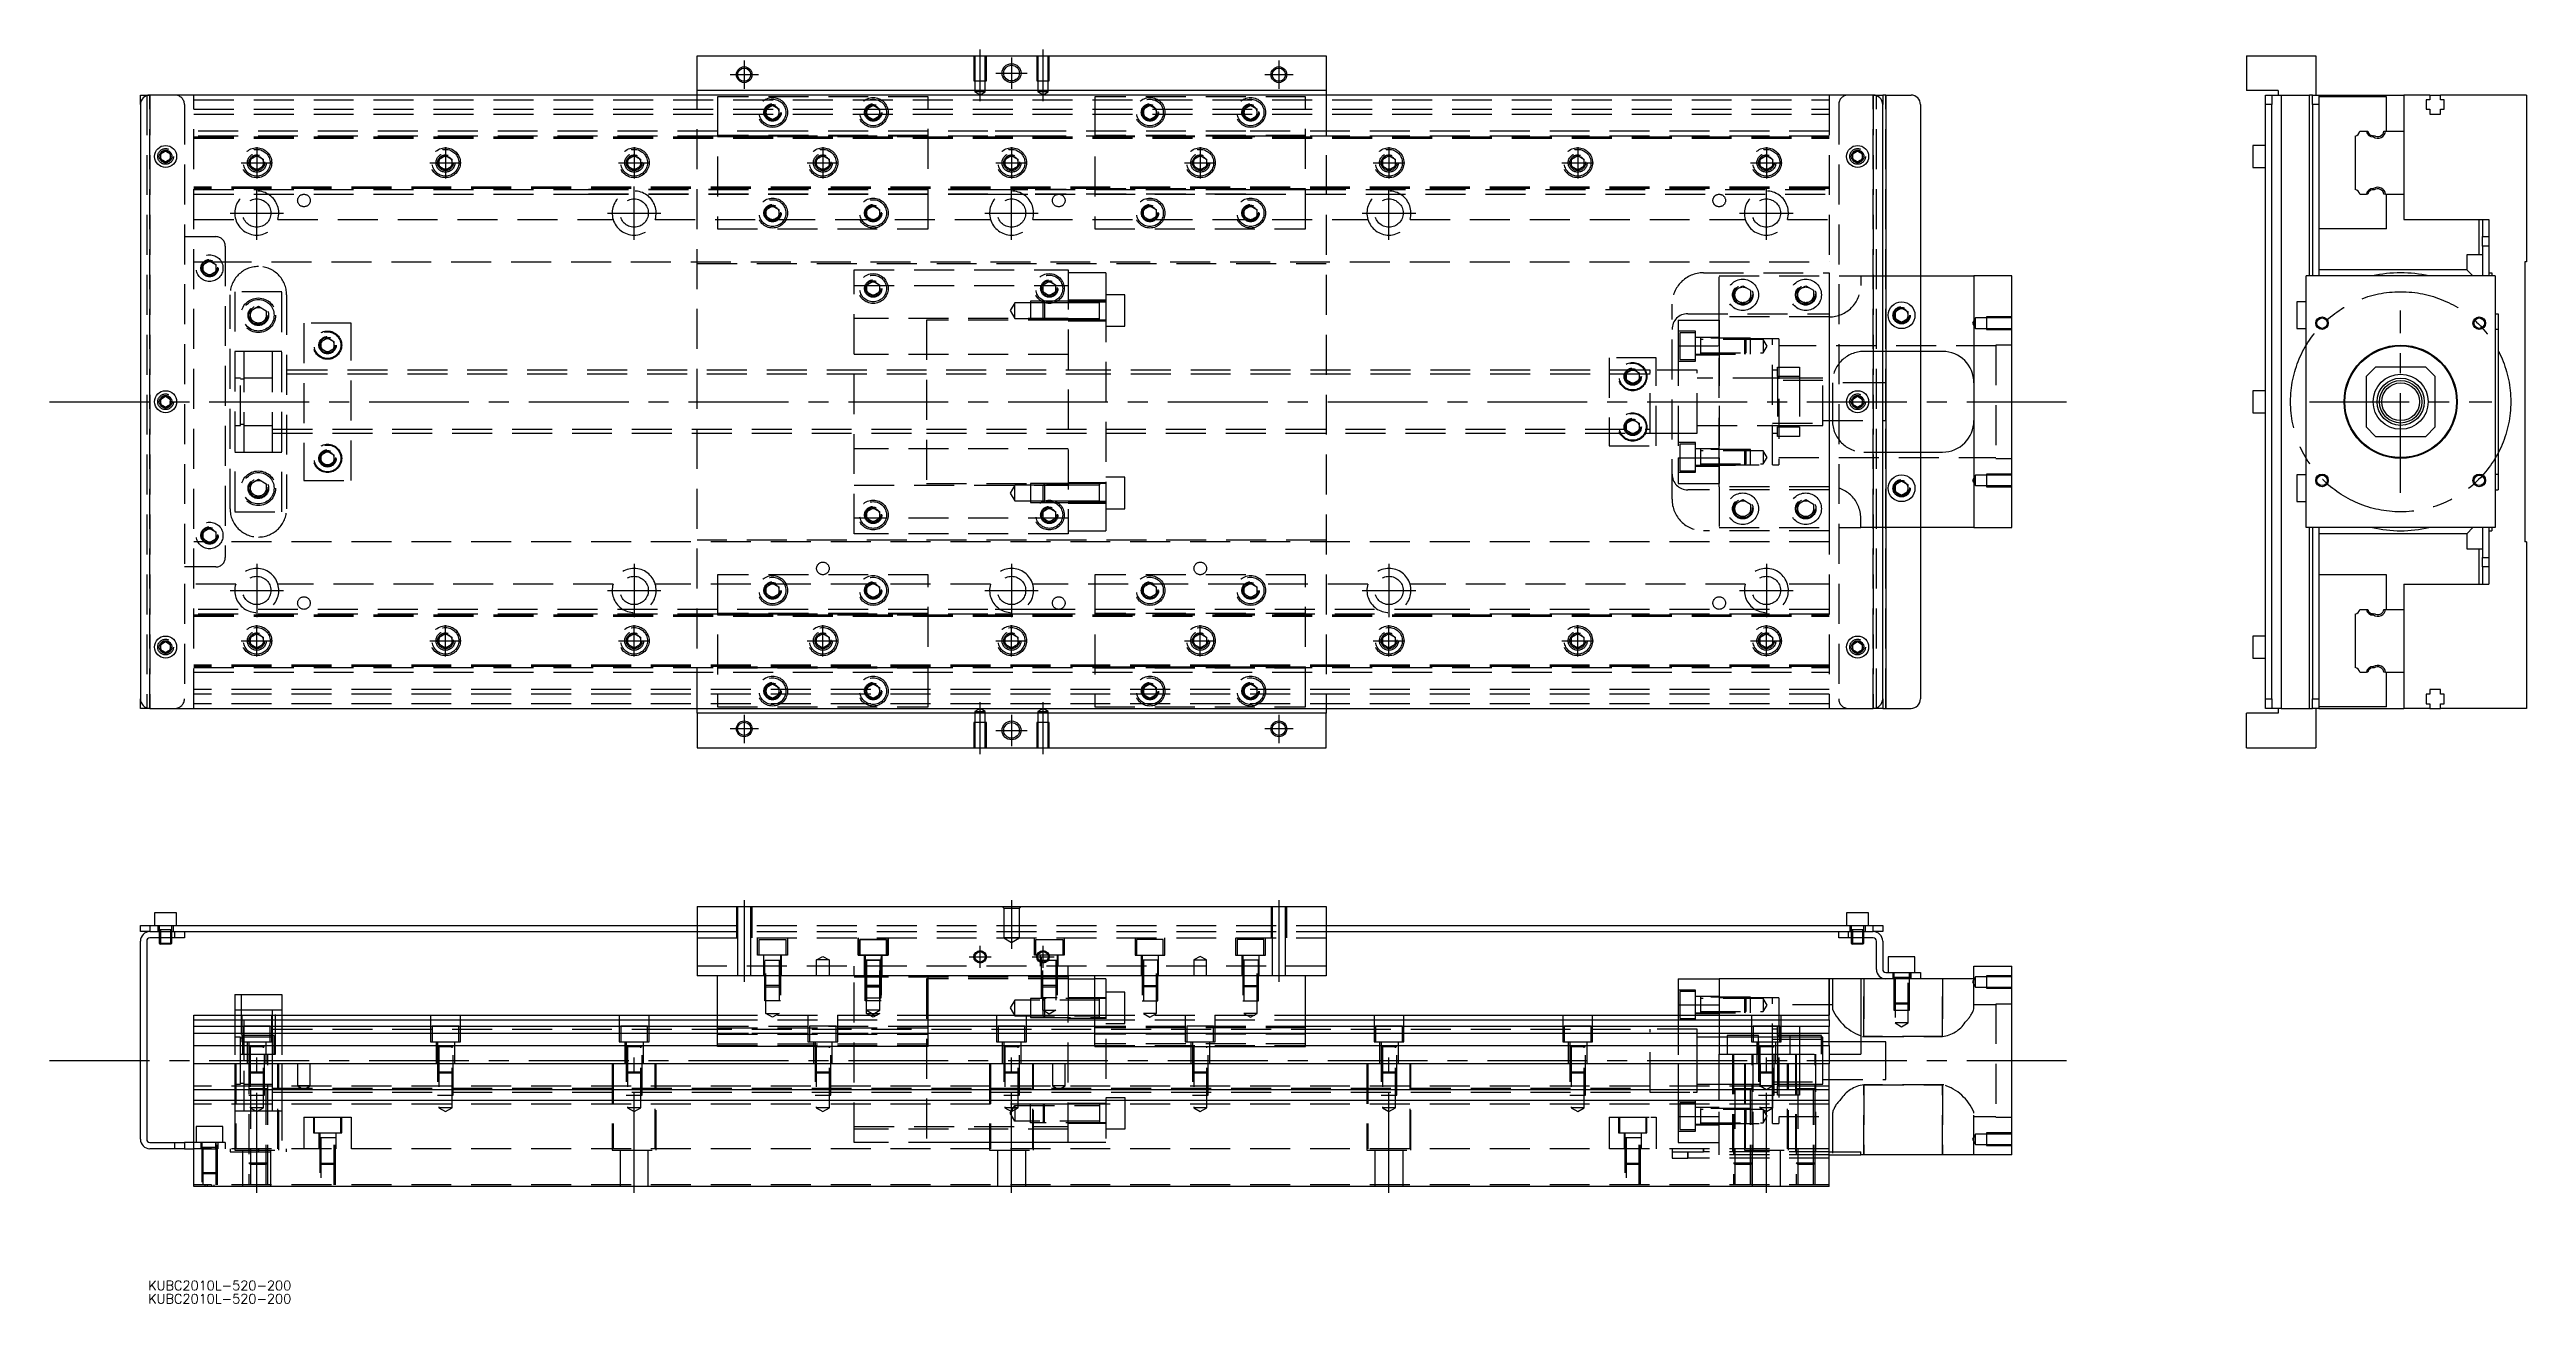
# Model space of a CAD drawing. Extents: x -29 to 759, y -287 to 112.
import ezdxf

# ---------------------------------------------------------------- set-up
doc = ezdxf.new("R2010")
doc.units = 0
doc.linetypes.add('CENTER', pattern=[50.8, 31.75, -6.35, 6.35, -6.35])
doc.linetypes.add('DASHED', pattern=[19.05, 12.7, -6.35])
doc.layers.get('0').update_dxf_attribs({"linetype": 'CONTINUOUS'})
doc.layers.add('CENTER', color=1, linetype='CENTER')
doc.styles.get("Standard").update_dxf_attribs({"font": 'txt.shx', "height": 3, "bigfont": 'bigfont.shx'})

# ---------------------------------------------------------------- blocks, each defined once
blk = doc.blocks.new('*U2')
at = {"color": 7, "linetype": 'CONTINUOUS'}
blk.add_text('KUBC2010L-520-200', height=3, dxfattribs=at).set_placement((2.44, -282.48))
blk = doc.blocks.new('*U3')
at = {"color": 7, "linetype": 'CONTINUOUS'}
blk.add_text('KUBC2010L-520-200', height=3, dxfattribs=at).set_placement((2.44, -286.71))

msp = doc.modelspace()

# ---------------------------------------------------------------- linework, layer by layer
at = {"color": 7, "linetype": 'CONTINUOUS'}
for p, q in [((177, 99), (177, 110)), ((177, 110), (377, 110)), ((377, 110), (377, 99)), ((669.68, 110), (669.68, 99)), ((669.68, 110), (691.68, 110)), ((691.68, 110), (691.68, 97.5)), ((0, 94.5), (0, 97.5)), ((0, 97.5), (3, 97.5)), ((551, 97.5), (3, 97.5)), ((377, 99), (177, 99)), ((177, 97.5), (177, 99)), ((377, 99), (377, 97.5)), ((551, 97.5), (554, 97.5)), ((554, 97.5), (554, 94.5)), ((555, 97.5), (554, 97.5)), ((555, 97.5), (555, -97.5)), ((555, 97.5), (563, 97.5)), ((679.68, 99), (669.68, 99)), ((675.68, 97.5), (677.68, 97.5)), ((675.68, 94.5), (675.68, 97.5)), ((677.68, 97.5), (677.68, 94.5)), ((677.68, 97.5), (680.68, 97.5)), ((679.68, 99), (679.68, 97.5)), ((680.68, 97.5), (680.68, -97.5)), ((680.68, 97.5), (689.68, 97.5)), ((689.68, 40), (689.68, 97.5)), ((690.68, 97.5), (689.68, 97.5)), ((690.68, 97.5), (692.68, 97.5)), ((690.68, 94.5), (690.68, 97.5)), ((692.68, 97.5), (692.68, 94.5)), ((692.68, 97.5), (719.68, 97.5)), ((714.18, 97), (692.68, 97)), ((714.18, 86), (714.18, 97)), ((719.68, 97.5), (719.68, 86)), ((727.98, 97.5), (719.68, 97.5)), ((727.98, 96), (726.83, 96)), ((726.83, 96), (726.83, 93)), ((727.98, 97.5), (731.38, 97.5)), ((727.98, 97.5), (727.98, 96)), ((731.38, 96), (731.38, 97.5)), ((758.68, 97.5), (731.38, 97.5)), ((732.53, 96), (731.38, 96)), ((732.53, 93), (732.53, 96)), ((758.68, 97.5), (758.68, 44.5)), ((0, 94.5), (0, -94.5)), ((554, -94.5), (554, 94.5)), ((566, 94.5), (566, -94.5)), ((677.68, 94.5), (675.68, 94.5)), ((675.68, -94.5), (675.68, 94.5)), ((677.68, -94.5), (677.68, 94.5)), ((692.68, 94.5), (690.68, 94.5)), ((690.68, 94.5), (690.68, 40)), ((692.68, 94.5), (692.68, 40)), ((726.83, 93), (727.98, 93)), ((727.98, 93), (727.98, 91.5)), ((727.98, 91.5), (731.38, 91.5)), ((731.38, 91.5), (731.38, 93)), ((731.38, 93), (732.53, 93)), ((6.5, 78.866026), (8, 79.73205)), ((6.5, 77.133974), (6.5, 78.866026)), ((8, 79.73205), (9.5, 78.866026)), ((9.5, 78.866026), (9.5, 77.133974)), ((544.5, 78.866026), (546, 79.73205)), ((544.5, 77.133974), (544.5, 78.866026)), ((546, 79.73205), (547.5, 78.866026)), ((547.5, 78.866026), (547.5, 77.133974)), ((671.68, 81.5), (671.68, 78)), ((675.68, 81.5), (671.68, 81.5)), ((704.18, 84.460392), (704.18, 67.539608)), ((705.719608, 86), (707.80154, 86)), ((707.80154, 86), (708.20668, 86)), ((713.357372, 86), (713.861934, 86)), ((713.861934, 86), (719.68, 86)), ((719.68, 86), (719.68, 66)), ((719.68, 86), (719.68, 66)), ((8, 76.26795), (6.5, 77.133974)), ((9.5, 77.133974), (8, 76.26795)), ((546, 76.26795), (544.5, 77.133974)), ((547.5, 77.133974), (546, 76.26795)), ((671.68, 78), (671.68, 74.5)), ((671.68, 74.5), (675.68, 74.5)), ((705.719608, 66), (707.80154, 66)), ((708.20668, 66), (707.80154, 66)), ((713.861934, 66), (713.357372, 66)), ((713.861934, 66), (719.68, 66)), ((714.18, 55), (714.18, 66)), ((719.68, 66), (719.68, 58)), ((719.68, 58), (746.68, 58)), ((743.68, 46.75), (743.68, 58)), ((744.68, 58), (744.68, 52.5)), ((746.68, 58), (746.68, 41)), ((714.18, 55), (692.68, 55)), ((744.68, 52.5), (746.68, 52.5)), ((744.68, 49.5), (744.68, 52.5)), ((746.68, 49.5), (744.68, 49.5)), ((744.68, 49.5), (744.68, 40)), ((566, 40), (583, 40)), ((595, 40), (583, 40)), ((583, 40), (583, -40)), ((595, -40), (595, 40)), ((688.68, -40), (688.68, 40)), ((748.68, 40), (688.68, 40)), ((739.68, 42), (692.68, 42)), ((739.68, 46.75), (739.68, 42.5)), ((744.68, 46.75), (739.68, 46.75)), ((739.68, 42.5), (739.68, 42)), ((741.68, 40), (739.68, 42)), ((746.68, 41), (747.68, 41)), ((746.68, 41), (746.68, 40)), ((747.68, 41), (747.68, 40)), ((748.68, 40), (748.68, -40)), ((758.68, 44.5), (758.18, 44.5)), ((758.18, 44.5), (758.18, -44.5)), ((685.68, 31.75), (685.68, 27.5)), ((688.68, 31.75), (685.68, 31.75)), ((558, 28.6547), (560, 29.809402)), ((558, 26.3453), (558, 28.6547)), ((560, 25.190598), (558, 26.3453)), ((560, 29.809402), (562, 28.6547)), ((562, 26.3453), (560, 25.190598)), ((562, 28.6547), (562, 26.3453)), ((685.68, 27.5), (685.68, 23.25)), ((748.68, 28), (749.68, 28)), ((749.68, 28), (749.68, -28)), ((573, 16), (566, 16)), ((685.68, 23.25), (688.68, 23.25)), ((749.68, 23), (748.68, 23)), ((710.68, 11), (707.68, 8)), ((707.68, 8), (707.68, -8)), ((726.68, 11), (710.68, 11)), ((729.68, 8), (726.68, 11)), ((729.68, -8), (729.68, 8)), ((6.5, 0.866026), (8, 1.73205)), ((6.5, -0.866026), (6.5, 0.866026)), ((8, 1.73205), (9.5, 0.866026)), ((9.5, 0.866026), (9.5, -0.866026)), ((544.5, 0.866026), (546, 1.73205)), ((544.5, -0.866026), (544.5, 0.866026)), ((546, 1.73205), (547.5, 0.866026)), ((547.5, 0.866026), (547.5, -0.866026)), ((671.68, 3.5), (671.68, 0)), ((675.68, 3.5), (671.68, 3.5)), ((671.68, 0), (671.68, -3.5)), ((8, -1.73205), (6.5, -0.866026)), ((9.5, -0.866026), (8, -1.73205)), ((546, -1.73205), (544.5, -0.866026)), ((547.5, -0.866026), (546, -1.73205)), ((671.68, -3.5), (675.68, -3.5)), ((707.68, -8), (710.68, -11)), ((710.68, -11), (726.68, -11)), ((726.68, -11), (729.68, -8)), ((566, -16), (573, -16)), ((685.68, -23.25), (685.68, -27.5)), ((688.68, -23.25), (685.68, -23.25)), ((748.68, -23), (749.68, -23)), ((558, -26.3453), (560, -25.190598)), ((558, -28.6547), (558, -26.3453)), ((560, -29.809402), (558, -28.6547)), ((560, -25.190598), (562, -26.3453)), ((562, -28.6547), (560, -29.809402)), ((562, -26.3453), (562, -28.6547)), ((685.68, -27.5), (685.68, -31.75)), ((748.68, -28), (749.68, -28)), ((685.68, -31.75), (688.68, -31.75)), ((583, -40), (566, -40)), ((583, -40), (595, -40)), ((748.68, -40), (688.68, -40)), ((689.68, -97.5), (689.68, -40)), ((690.68, -40), (690.68, -94.5)), ((692.68, -40), (692.68, -94.5)), ((739.68, -42), (692.68, -42)), ((739.68, -42), (741.68, -40)), ((739.68, -42), (739.68, -42.5)), ((739.68, -42.5), (739.68, -46.75)), ((739.68, -46.75), (744.68, -46.75)), ((743.68, -58), (743.68, -46.75)), ((744.68, -40), (744.68, -49.5)), ((746.68, -40), (746.68, -41)), ((746.68, -41), (746.68, -58)), ((746.68, -41), (747.68, -41)), ((747.68, -40), (747.68, -41)), ((758.68, -44.5), (758.18, -44.5)), ((758.68, -44.5), (758.68, -97.5)), ((714.18, -55), (692.68, -55)), ((714.18, -66), (714.18, -55)), ((744.68, -49.5), (746.68, -49.5)), ((744.68, -52.5), (744.68, -49.5)), ((746.68, -52.5), (744.68, -52.5)), ((744.68, -52.5), (744.68, -58)), ((719.68, -58), (719.68, -66)), ((719.68, -58), (746.68, -58)), ((704.18, -67.539608), (704.18, -84.460392)), ((705.719608, -66), (707.80154, -66)), ((707.80154, -66), (708.20668, -66)), ((713.357372, -66), (713.861934, -66)), ((713.861934, -66), (719.68, -66)), ((719.68, -66), (719.68, -86)), ((719.68, -66), (719.68, -86)), ((6.5, -77.133974), (8, -76.26795)), ((6.5, -78.866026), (6.5, -77.133974)), ((8, -76.26795), (9.5, -77.133974)), ((9.5, -77.133974), (9.5, -78.866026)), ((544.5, -77.133974), (546, -76.26795)), ((544.5, -78.866026), (544.5, -77.133974)), ((546, -76.26795), (547.5, -77.133974)), ((547.5, -77.133974), (547.5, -78.866026)), ((671.68, -74.5), (671.68, -78)), ((675.68, -74.5), (671.68, -74.5)), ((671.68, -78), (671.68, -81.5)), ((8, -79.73205), (6.5, -78.866026)), ((9.5, -78.866026), (8, -79.73205)), ((546, -79.73205), (544.5, -78.866026)), ((547.5, -78.866026), (546, -79.73205)), ((671.68, -81.5), (675.68, -81.5)), ((705.719608, -86), (707.80154, -86)), ((708.20668, -86), (707.80154, -86)), ((713.861934, -86), (713.357372, -86)), ((713.861934, -86), (719.68, -86)), ((714.18, -97), (714.18, -86)), ((719.68, -86), (719.68, -97.5)), ((0, -97.5), (0, -94.5)), ((554, -94.5), (554, -97.5)), ((675.68, -94.5), (677.68, -94.5)), ((675.68, -97.5), (675.68, -94.5)), ((677.68, -94.5), (677.68, -97.5)), ((690.68, -94.5), (692.68, -94.5)), ((690.68, -97.5), (690.68, -94.5)), ((692.68, -94.5), (692.68, -97.5)), ((727.98, -93), (726.83, -93)), ((726.83, -93), (726.83, -96)), ((731.38, -91.5), (727.98, -91.5)), ((727.98, -91.5), (727.98, -93)), ((731.38, -93), (731.38, -91.5)), ((732.53, -93), (731.38, -93)), ((732.53, -96), (732.53, -93)), ((3, -97.5), (0, -97.5)), ((3, -97.5), (551, -97.5)), ((177, -99), (177, -97.5)), ((177, -99), (177, -110)), ((377, -99), (177, -99)), ((377, -97.5), (377, -99)), ((377, -110), (377, -99)), ((554, -97.5), (551, -97.5)), ((554, -97.5), (555, -97.5)), ((555, -97.5), (563, -97.5)), ((669.68, -110), (669.68, -99)), ((679.68, -99), (669.68, -99)), ((677.68, -97.5), (675.68, -97.5)), ((680.68, -97.5), (677.68, -97.5)), ((679.68, -97.5), (679.68, -99)), ((680.68, -97.5), (689.68, -97.5)), ((689.68, -97.5), (690.68, -97.5)), ((692.68, -97.5), (690.68, -97.5)), ((691.68, -97.5), (691.68, -110)), ((714.18, -97), (692.68, -97)), ((692.68, -97.5), (719.68, -97.5)), ((727.98, -97.5), (719.68, -97.5)), ((726.83, -96), (727.98, -96)), ((727.98, -96), (727.98, -97.5)), ((727.98, -97.5), (731.38, -97.5)), ((731.38, -97.5), (731.38, -96)), ((731.38, -96), (732.53, -96)), ((758.68, -97.5), (731.38, -97.5)), ((177, -110), (377, -110)), ((669.68, -110), (691.68, -110)), ((11.5, -162.49), (4.5, -162.49)), ((4.5, -162.49), (4.5, -166.49)), ((11.5, -166.49), (11.5, -162.49)), ((177, -160.49), (177, -182.49)), ((177, -160.49), (377, -160.49)), ((377, -160.49), (377, -182.49)), ((549.5, -162.489994), (542.5, -162.489994)), ((542.5, -162.489994), (542.5, -166.489994)), ((549.5, -166.489994), (549.5, -162.489994)), ((0, -168.49), (0, -166.49)), ((0, -166.49), (3, -166.49)), ((3, -168.49), (0, -168.49)), ((0, -234.49), (0, -171.49)), ((2, -171.49), (2, -234.49)), ((3, -166.49), (3, -168.49)), ((3, -166.49), (177, -166.49)), ((3, -168.49), (11, -168.49)), ((3, -168.49), (11, -168.49)), ((11, -170.49), (3, -170.49)), ((6, -170.49002), (6, -172.14)), ((6, -172.14), (10, -172.14)), ((6, -172.14), (6.35, -172.49)), ((6.35, -170.49002), (6.35, -172.49)), ((9.65, -172.49), (6.35, -172.49)), ((9.65, -172.49), (9.65, -170.49002)), ((9.65, -172.49), (10, -172.14)), ((10, -172.14), (10, -170.49002)), ((11, -168.49), (177, -168.49)), ((11, -170.49), (11, -168.49)), ((14, -170.49), (11, -170.49)), ((14, -168.49), (14, -170.49)), ((377, -166.49), (551, -166.49)), ((377, -168.49), (543, -168.49)), ((540, -170.489994), (540, -168.489994)), ((543, -170.489994), (540, -170.489994)), ((543, -168.489994), (551, -168.489994)), ((543, -168.489994), (543, -170.489994)), ((543, -168.489994), (551, -168.489994)), ((551, -170.489994), (543, -170.489994)), ((544, -170.490014), (544, -172.139994)), ((544, -172.139994), (548, -172.139994)), ((544, -172.139994), (544.35, -172.489994)), ((544.35, -170.490014), (544.35, -172.489994)), ((547.65, -172.489994), (544.35, -172.489994)), ((547.65, -172.489994), (547.65, -170.490014)), ((547.65, -172.489994), (548, -172.139994)), ((548, -172.139994), (548, -170.490014)), ((551, -168.489994), (551, -166.489994)), ((551, -166.489994), (554, -166.489994)), ((554, -168.489994), (551, -168.489994)), ((552, -180.489994), (552, -171.489994)), ((554, -166.489994), (554, -168.489994)), ((554, -171.489994), (554, -180.489994)), ((564.25, -176.489994), (555.75, -176.489994)), ((555.75, -176.489994), (555.75, -181.489994)), ((564.25, -181.489994), (564.25, -176.489994)), ((583, -183.489994), (583, -179.489994)), ((583, -179.489994), (595, -179.489994)), ((595, -239.489994), (595, -179.489994)), ((30, -188.49), (45, -188.49)), ((30, -188.49), (30, -194.99)), ((45, -188.49), (45, -194.99)), ((377, -182.49), (177, -182.49)), ((183.5, -204.99), (183.5, -182.49)), ((250.5, -204.99), (250.5, -182.49)), ((295, -182.49), (295, -194.99)), ((295, -183.49), (303.5, -183.49)), ((303.5, -204.99), (303.5, -182.49)), ((370.5, -204.99), (370.5, -182.49)), ((489, -183.489994), (502, -183.489994)), ((489, -183.489994), (489, -191.706574)), ((502, -183.489994), (502, -194.989994)), ((537, -183.489994), (502, -183.489994)), ((537, -194.989994), (537, -183.489994)), ((547, -183.489994), (537, -183.489994)), ((547, -183.489994), (547, -207.489994)), ((555, -183.489994), (547, -183.489994)), ((555, -181.489994), (563, -181.489994)), ((563, -183.489994), (555, -183.489994)), ((563, -183.489994), (563, -181.489994)), ((563, -181.489994), (566, -181.489994)), ((566, -183.489994), (563, -183.489994)), ((566, -181.489994), (566, -183.489994)), ((583, -183.489994), (566, -183.489994)), ((17, -194.99), (183.5, -194.99)), ((17, -249.49), (17, -194.99)), ((17, -196.529608), (183.5, -196.529608)), ((250.5, -194.99), (303.5, -194.99)), ((250.5, -196.529608), (303.5, -196.529608)), ((370.5, -194.99), (537, -194.99)), ((370.5, -196.529608), (537, -196.529608)), ((489, -191.706574), (489, -194.989994)), ((489, -191.706574), (502, -191.706574)), ((537, -196.529602), (537, -194.989994)), ((537, -196.529602), (537, -198.611534)), ((183.5, -198.61154), (17, -198.61154)), ((183.5, -200.826666), (17, -200.826666)), ((17, -204.671934), (183.5, -204.671934)), ((303.5, -198.61154), (250.5, -198.61154)), ((303.5, -200.826666), (250.5, -200.826666)), ((250.5, -204.671934), (303.5, -204.671934)), ((537, -198.61154), (370.5, -198.61154)), ((537, -200.826666), (370.5, -200.826666)), ((370.5, -204.671934), (537, -204.671934)), ((537, -200.82666), (537, -198.611534)), ((537, -204.671928), (537, -200.82666)), ((537, -204.671928), (537, -210.489994)), ((537, -210.49), (17, -210.49)), ((250.5, -204.99), (183.5, -204.99)), ((303.5, -204.99), (370.5, -204.99)), ((537, -207.489994), (547, -207.489994)), ((537, -218.789994), (537, -210.489994)), ((537, -218.79), (17, -218.79)), ((537, -222.189994), (537, -218.789994)), ((537, -222.19), (17, -222.19)), ((537, -249.489994), (537, -222.189994)), ((3, -235.49), (11, -235.49)), ((11, -237.49), (11, -235.49)), ((11, -235.49), (14, -235.49)), ((14, -235.49), (14, -237.49)), ((17, -235.49), (14, -235.49)), ((11, -237.49), (3, -237.49)), ((14, -237.49), (11, -237.49)), ((14, -237.49), (17, -237.49)), ((537, -238.489994), (547, -238.489994)), ((537, -239.489994), (547, -239.489994)), ((547, -239.489994), (547, -238.489994)), ((595, -239.489994), (547, -239.489994)), ((537, -249.49), (17, -249.49))]:
    msp.add_line(p, q, dxfattribs=at)
at = {"color": 3, "linetype": 'DASHED'}
for p, q in [((265.000006, 110), (265.000006, 102)), ((265.35, 110), (265.35, 102)), ((268.65, 102), (268.65, 110)), ((268.999994, 102), (268.999994, 110)), ((285.000006, 110), (285.000006, 102)), ((285.35, 110), (285.35, 102)), ((288.65, 102), (288.65, 110)), ((288.999994, 102), (288.999994, 110)), ((2, 97.5), (2, -97.5)), ((3, 97.5), (3, -97.5)), ((3, -97.5), (3, 97.5)), ((3, -97.5), (3, 97.5)), ((3, 97.5), (3, -97.5)), ((17, -97.5), (17, 97.5)), ((17, 96), (537, 96)), ((177, -97.5), (177, 97.5)), ((250.5, 97), (183.5, 97)), ((183.5, 97), (183.5, 55)), ((250.5, 55), (250.5, 97)), ((265.000006, 102), (268.999994, 102)), ((265.35, 102), (265.35, 98.5)), ((268.65, 98.5), (265.35, 98.5)), ((265.35, 98.5), (267, 97.547372)), ((267, 97.547372), (268.65, 98.5)), ((268.65, 98.5), (268.65, 102)), ((285.000006, 102), (288.999994, 102)), ((285.35, 102), (285.35, 98.5)), ((288.65, 98.5), (285.35, 98.5)), ((285.35, 98.5), (287, 97.547372)), ((287, 97.547372), (288.65, 98.5)), ((288.65, 98.5), (288.65, 102)), ((370.5, 97), (303.5, 97)), ((303.5, 97), (303.5, 55)), ((370.5, 55), (370.5, 97)), ((377, 97.5), (377, -97.5)), ((537, 97.5), (537, -97.5)), ((551, -97.5), (551, 97.5)), ((551, 97.5), (551, -97.5)), ((552, -97.5), (552, 97.5)), ((555, -97.5), (555, 97.5)), ((14, 94.5), (14, -94.5)), ((17, 93), (537, 93)), ((17, 91.5), (537, 91.5)), ((198.5, 92), (198.512884, 92.253488)), ((199, 93.1547), (201, 94.309402)), ((199, 90.8453), (199, 93.1547)), ((201, 89.690598), (199, 90.8453)), ((201, 94.309402), (203, 93.1547)), ((203, 90.8453), (201, 89.690598)), ((203, 93.1547), (203, 90.8453)), ((230.5, 92), (230.518502, 92.303588)), ((231, 93.1547), (233, 94.309402)), ((231, 90.8453), (231, 93.1547)), ((233, 89.690598), (231, 90.8453)), ((233, 94.309402), (235, 93.1547)), ((235, 90.8453), (233, 89.690598)), ((235, 93.1547), (235, 90.8453)), ((319, 93.1547), (321, 94.309402)), ((319, 90.8453), (319, 93.1547)), ((321, 89.690598), (319, 90.8453)), ((321, 94.309402), (323, 93.1547)), ((323, 90.8453), (321, 89.690598)), ((323, 93.1547), (323, 90.8453)), ((323.483582, 92.286038), (323.5, 92)), ((351, 93.1547), (353, 94.309402)), ((351, 90.8453), (351, 93.1547)), ((353, 89.690598), (351, 90.8453)), ((353, 94.309402), (355, 93.1547)), ((355, 90.8453), (353, 89.690598)), ((355, 93.1547), (355, 90.8453)), ((355.483582, 92.286038), (355.5, 92)), ((540, 94.5), (540, -94.5)), ((202.5, 86), (17, 86)), ((202.5, 84.460392), (17, 84.460392)), ((17, 84.204452), (537, 84.204452)), ((17, 84.2), (537, 84.2)), ((17, 83.8), (537, 83.8)), ((250.5, 84.643014), (183.5, 84.643014)), ((183.5, 84.6), (250.5, 84.6)), ((183.5, 84.3), (250.5, 84.3)), ((269.5, 86), (202.5, 86)), ((269.5, 86), (202.5, 86)), ((269.5, 84.460392), (202.5, 84.460392)), ((269.5, 84.460392), (202.5, 84.460392)), ((284.5, 86), (269.5, 86)), ((284.5, 84.460392), (269.5, 84.460392)), ((351.5, 86), (284.5, 86)), ((351.5, 86), (284.5, 86)), ((351.5, 84.460392), (284.5, 84.460392)), ((351.5, 84.460392), (284.5, 84.460392)), ((370.5, 84.643014), (303.5, 84.643014)), ((303.5, 84.6), (370.5, 84.6)), ((303.5, 84.3), (370.5, 84.3)), ((537, 86), (351.5, 86)), ((537, 84.460392), (351.5, 84.460392)), ((9.973226, 78.326156), (10, 78)), ((35, 77.1547), (37, 78.309402)), ((35, 74.8453), (35, 77.1547)), ((37, 73.690598), (35, 74.8453)), ((37, 78.309402), (39, 77.1547)), ((39, 74.8453), (37, 73.690598)), ((39, 77.1547), (39, 74.8453)), ((39.483582, 76.286038), (39.5, 76)), ((94.5, 76), (94.518502, 76.303588)), ((95, 77.1547), (97, 78.309402)), ((95, 74.8453), (95, 77.1547)), ((97, 73.690598), (95, 74.8453)), ((97, 78.309402), (99, 77.1547)), ((99, 74.8453), (97, 73.690598)), ((99, 77.1547), (99, 74.8453)), ((155, 77.1547), (157, 78.309402)), ((155, 74.8453), (155, 77.1547)), ((157, 73.690598), (155, 74.8453)), ((157, 78.309402), (159, 77.1547)), ((159, 74.8453), (157, 73.690598)), ((159, 77.1547), (159, 74.8453)), ((159.483582, 76.286038), (159.5, 76)), ((215, 77.1547), (217, 78.309402)), ((215, 74.8453), (215, 77.1547)), ((217, 73.690598), (215, 74.8453)), ((217, 78.309402), (219, 77.1547)), ((219, 74.8453), (217, 73.690598)), ((219, 77.1547), (219, 74.8453)), ((219.483582, 76.286038), (219.5, 76)), ((275, 77.1547), (277, 78.309402)), ((275, 74.8453), (275, 77.1547)), ((277, 73.690598), (275, 74.8453)), ((277, 78.309402), (279, 77.1547)), ((279, 74.8453), (277, 73.690598)), ((279, 77.1547), (279, 74.8453)), ((279.483582, 76.286038), (279.5, 76)), ((334.5, 76), (334.512884, 76.253488)), ((335, 77.1547), (337, 78.309402)), ((335, 74.8453), (335, 77.1547)), ((337, 73.690598), (335, 74.8453)), ((337, 78.309402), (339, 77.1547)), ((339, 74.8453), (337, 73.690598)), ((339, 77.1547), (339, 74.8453)), ((394.5, 76), (394.512884, 76.253488)), ((395, 77.1547), (397, 78.309402)), ((395, 74.8453), (395, 77.1547)), ((397, 73.690598), (395, 74.8453)), ((397, 78.309402), (399, 77.1547)), ((399, 74.8453), (397, 73.690598)), ((399, 77.1547), (399, 74.8453)), ((455, 77.1547), (457, 78.309402)), ((455, 74.8453), (455, 77.1547)), ((457, 73.690598), (455, 74.8453)), ((457, 78.309402), (459, 77.1547)), ((459, 74.8453), (457, 73.690598)), ((459, 77.1547), (459, 74.8453)), ((459.483582, 76.286038), (459.5, 76)), ((514.5, 76), (514.518502, 76.303588)), ((515, 77.1547), (517, 78.309402)), ((515, 74.8453), (515, 77.1547)), ((517, 73.690598), (515, 74.8453)), ((517, 78.309402), (519, 77.1547)), ((519, 74.8453), (517, 73.690598)), ((519, 77.1547), (519, 74.8453)), ((544, 78), (544.030168, 78.346066)), ((537, 68.2), (17, 68.2)), ((537, 67.8), (17, 67.8)), ((537, 67.795548), (17, 67.795548)), ((17, 67.539608), (142.5, 67.539608)), ((17, 66), (142.5, 66)), ((269.5, 67.539608), (142.5, 67.539608)), ((142.5, 67.539608), (269.5, 67.539608)), ((269.5, 66), (142.5, 66)), ((142.5, 66), (269.5, 66)), ((250.5, 67.7), (183.5, 67.7)), ((250.5, 67.4), (183.5, 67.4)), ((250.5, 67.356986), (183.5, 67.356986)), ((269.5, 67.539608), (284.5, 67.539608)), ((269.5, 66), (284.5, 66)), ((351.5, 67.539608), (284.5, 67.539608)), ((284.5, 67.539608), (351.5, 67.539608)), ((351.5, 66), (284.5, 66)), ((284.5, 66), (351.5, 66)), ((370.5, 67.7), (303.5, 67.7)), ((370.5, 67.4), (303.5, 67.4)), ((370.5, 67.356986), (303.5, 67.356986)), ((351.5, 67.539608), (537, 67.539608)), ((351.5, 66), (537, 66)), ((17, 58), (30.291796, 58)), ((43.708204, 58), (150.291796, 58)), ((163.708204, 58), (270.291796, 58)), ((199, 61.1547), (201, 62.309402)), ((199, 58.8453), (199, 61.1547)), ((201, 57.690598), (199, 58.8453)), ((201, 62.309402), (203, 61.1547)), ((203, 58.8453), (201, 57.690598)), ((203, 61.1547), (203, 58.8453)), ((203.483582, 60.286038), (203.5, 60)), ((231, 61.1547), (233, 62.309402)), ((231, 58.8453), (231, 61.1547)), ((233, 57.690598), (231, 58.8453)), ((233, 62.309402), (235, 61.1547)), ((235, 58.8453), (233, 57.690598)), ((235, 61.1547), (235, 58.8453)), ((235.483582, 60.286038), (235.5, 60)), ((283.708204, 58), (390.291796, 58)), ((319, 61.1547), (321, 62.309402)), ((319, 58.8453), (319, 61.1547)), ((321, 57.690598), (319, 58.8453)), ((321, 62.309402), (323, 61.1547)), ((323, 58.8453), (321, 57.690598)), ((323, 61.1547), (323, 58.8453)), ((323.483582, 60.286038), (323.5, 60)), ((351, 61.1547), (353, 62.309402)), ((351, 58.8453), (351, 61.1547)), ((353, 57.690598), (351, 58.8453)), ((353, 62.309402), (355, 61.1547)), ((355, 58.8453), (353, 57.690598)), ((355, 61.1547), (355, 58.8453)), ((355.483582, 60.286038), (355.5, 60)), ((403.708204, 58), (510.291796, 58)), ((523.708204, 58), (537, 58)), ((14, 52.5), (24, 52.5)), ((27, 49.5), (27, -49.5)), ((183.5, 55), (250.5, 55)), ((303.5, 55), (370.5, 55)), ((17, 44.5), (21.359688, 44.5)), ((20, 43.6547), (22, 44.809402)), ((20, 41.3453), (20, 43.6547)), ((22, 40.190598), (20, 41.3453)), ((22, 44.809402), (24, 43.6547)), ((24, 41.3453), (22, 40.190598)), ((22.640312, 44.5), (537, 44.5)), ((24, 43.6547), (24, 41.3453)), ((24.483582, 42.786038), (24.5, 42.5)), ((177, 44), (377, 44)), ((227, 42), (295, 42)), ((227, -42), (227, 42)), ((295, 42), (295, -42)), ((307, 41), (295, 41)), ((307, 41), (307, 31.701734)), ((497, 41), (537, 41)), ((502, 27), (502, 40)), ((502, 40), (547, 40)), ((537, 41), (537, 28)), ((547, 40), (547, 37)), ((547, 40), (554, 40)), ((554, 40), (566, 40)), ((28.5, -34), (28.5, 34)), ((45, 35), (30, 35)), ((30, 35), (30, -35)), ((45, -35), (45, 35)), ((46.5, 34), (46.5, -34)), ((227, 37), (295, 37)), ((230.5, 36), (230.512884, 36.253488)), ((231, 37.1547), (233, 38.309402)), ((231, 34.8453), (231, 37.1547)), ((233, 33.690598), (231, 34.8453)), ((233, 38.309402), (235, 37.1547)), ((235, 34.8453), (233, 33.690598)), ((235, 37.1547), (235, 34.8453)), ((278, 31.511852), (276.556624, 29.011852)), ((278, 26.511852), (278, 31.511852)), ((283, 31.511852), (278, 31.511852)), ((283, 32.011846), (283, 26.011856)), ((287.49998, 32.011846), (283, 32.011846)), ((286.99998, 31.511852), (283, 31.511852)), ((287, 37.1547), (289, 38.309402)), ((287, 34.8453), (287, 37.1547)), ((289, 33.690598), (287, 34.8453)), ((287.5, 32.011852), (287, 31.511852)), ((287, 26.511852), (287, 31.511852)), ((295, 31.511852), (287, 31.511852)), ((295, 31.511852), (287, 31.511852)), ((287.5, 32.011852), (287.5, 26.011852)), ((295, 32.011852), (287.5, 32.011852)), ((295, 32.011846), (287.5, 32.011846)), ((289, 38.309402), (291, 37.1547)), ((291, 34.8453), (289, 33.690598)), ((291, 37.1547), (291, 34.8453)), ((291.483582, 36.286038), (291.5, 36)), ((307, 32.261852), (295, 32.261852)), ((307, 31.701734), (295, 31.701734)), ((305.005, 32.011852), (295.00002, 32.011852)), ((305, 31.511852), (295.00002, 31.511852)), ((307, 32.011852), (304.995, 32.011852)), ((305, 26.011846), (305, 32.011856)), ((313, 34.011852), (307, 34.011852)), ((307, 31.701734), (307, -31.701734)), ((313, 24.011852), (313, 34.011852)), ((506.5, 34), (506.520026, 34.346056)), ((507, 35.443376), (509.5, 36.886752)), ((507, 32.556624), (507, 35.443376)), ((509.5, 31.113248), (507, 32.556624)), ((509.5, 36.886752), (512, 35.443376)), ((512, 32.556624), (509.5, 31.113248)), ((512, 35.443376), (512, 32.556624)), ((527, 35.443376), (529.5, 36.886752)), ((527, 32.556624), (527, 35.443376)), ((529.5, 31.113248), (527, 32.556624)), ((529.5, 36.886752), (532, 35.443376)), ((532, 32.556624), (529.5, 31.113248)), ((532, 35.443376), (532, 32.556624)), ((532.477798, 34.364306), (532.5, 34)), ((34.5, 27.5), (34.520026, 27.846056)), ((35, 28.943376), (37.5, 30.386752)), ((35, 26.056624), (35, 28.943376)), ((37.5, 24.613248), (35, 26.056624)), ((37.5, 30.386752), (40, 28.943376)), ((40, 26.056624), (37.5, 24.613248)), ((40, 28.943376), (40, 26.056624)), ((67, 25), (52, 25)), ((52, 25), (52, -25)), ((67, -25), (67, 25)), ((295, 26.5), (227, 26.5)), ((250, 26), (250, -26)), ((295, 26), (250, 26)), ((276.556624, 29.011852), (278, 26.511852)), ((278, 26.511852), (283, 26.511852)), ((283, 26.511852), (286.99998, 26.511852)), ((283, 26.011856), (287.49998, 26.011856)), ((287, 26.511852), (295, 26.511852)), ((287, 26.511852), (295, 26.511852)), ((287, 26.511852), (287.5, 26.011852)), ((287.5, 26.011856), (295, 26.011856)), ((287.5, 26.011852), (295, 26.011852)), ((295, 25.761852), (307, 25.761852)), ((295.00002, 26.511852), (305, 26.511852)), ((295.00002, 26.011852), (305.005, 26.011852)), ((304.995, 26.011852), (307, 26.011852)), ((307, 24.011852), (313, 24.011852)), ((487, -31), (487, 31)), ((489, 26), (502, 26)), ((489, 26), (489, 17.78342)), ((492, 28), (537, 28)), ((502, 17.78342), (502, 27)), ((537, 27), (502, 27)), ((502, 26), (502, 17.78342)), ((537, 28), (537, -28)), ((557.5, 27.5), (557.512884, 27.753488)), ((583.5, 26.65), (582.547372, 25)), ((582.547372, 25), (583.5, 23.35)), ((583.5, 23.35), (583.5, 26.65)), ((587, 26.65), (583.5, 26.65)), ((587, 26.999994), (587, 23.000006)), ((595, 26.999994), (587, 26.999994)), ((595, 26.65), (587, 26.65)), ((33, 16), (30, 16)), ((33, -16), (33, 16)), ((42, 16), (33, 16)), ((42, 16), (33, 16)), ((42, -16), (42, 16)), ((45, 16), (42, 16)), ((57, 18), (57.012884, 18.253488)), ((57.5, 19.1547), (59.5, 20.309402)), ((57.5, 16.8453), (57.5, 19.1547)), ((59.5, 15.690598), (57.5, 16.8453)), ((59.5, 20.309402), (61.5, 19.1547)), ((61.5, 16.8453), (59.5, 15.690598)), ((61.5, 19.1547), (61.5, 16.8453)), ((494.5, 22.42767), (489, 22.42767)), ((489, 17.78342), (502, 17.78342)), ((489, 17.78342), (489, -17.78342)), ((489.5, 21.92767), (489.5, 13.42767)), ((494.5, 21.92767), (489.5, 21.92767)), ((494.5, 12.92767), (494.5, 22.42767)), ((502, 20.42767), (494.5, 20.42767)), ((512, 20.177664), (494.5, 20.177664)), ((496.1, 20.177664), (496.1, 15.177674)), ((516, 19.77767), (496.1, 19.77767)), ((519, 20), (502, 20)), ((519, 20), (502, 20)), ((502, 17.78342), (502, -17.78342)), ((502, -17.78342), (502, 17.78342)), ((510.1, 15.17767), (510.1, 20.17767)), ((510.5, 19.77767), (510.1, 20.17767)), ((510.5, 19.77767), (510.5, 15.57767)), ((512, 15.177674), (512, 20.177664)), ((516, 19.77767), (516, 15.57767)), ((517.212436, 17.67767), (516, 19.77767)), ((516, 15.57767), (517.212436, 17.67767)), ((519, -20), (519, 20)), ((521, 20), (519, 20)), ((521, 20), (521, -20)), ((590, 17.75), (521, 17.75)), ((554, 16), (548, 16)), ((566, 16), (554, 16)), ((583.5, 23.35), (587, 23.35)), ((587, 23.35), (595, 23.35)), ((587, 23.000006), (595, 23.000006)), ((590, 18), (590, -18)), ((595, 18), (590, 18)), ((249.99998, 10), (42, 10)), ((249.99998, 8.75), (42, 8.75)), ((295, 15), (227, 15)), ((307, 10), (250, 10)), ((307, 9.999994), (250, 9.999994)), ((307, 8.75), (250, 8.75)), ((307, 8.75), (250, 8.75)), ((480.005, 10), (307.00002, 10)), ((480, 8.75), (307.00002, 8.75)), ((482, 14), (467, 14)), ((467, 14), (467, -14)), ((472, 8), (472.018502, 8.303588)), ((472.5, 9.1547), (474.5, 10.309402)), ((472.5, 6.8453), (472.5, 9.1547)), ((474.5, 10.309402), (476.5, 9.1547)), ((476.5, 9.1547), (476.5, 6.8453)), ((480, -10), (480, 10)), ((495, 10), (480, 10)), ((482, -14), (482, 14)), ((489, 12.92767), (494.5, 12.92767)), ((495, 10), (489, 10)), ((489.5, 13.42767), (494.5, 13.42767)), ((494.5, 15.177674), (512, 15.177674)), ((494.5, 14.92767), (502, 14.92767)), ((495, -10), (495, 10)), ((495, -10), (495, 10)), ((496.1, 15.57767), (516, 15.57767)), ((510.1, 15.17767), (510.5, 15.57767)), ((520.5, 10), (519, 10)), ((520.5, 11), (527.5, 11)), ((520.5, 8), (520.5, 11)), ((527.5, 8), (520.5, 8)), ((520.5, 8), (520.5, -8)), ((527.5, 11), (527.5, 8)), ((527.5, 8), (527.5, -8)), ((6, 0), (6.030168, 0.346066)), ((31.85, 7.5), (30, 7.5)), ((31.85, -7.5), (31.85, 7.5)), ((33, 7.15), (31.85, 7.15)), ((42, 7.5), (33, 7.5)), ((42, 7.5), (33, 7.5)), ((474.5, 5.690598), (472.5, 6.8453)), ((476.5, 6.8453), (474.5, 5.690598)), ((519.005, 7.5), (495, 7.5)), ((518.995, 7.5), (495, 7.5)), ((527.5, 7.5), (518.995, 7.5)), ((519.005, 7.5), (518.995, 7.5)), ((535, 6.75), (519, 6.75)), ((527.5, 7.5), (519.005, 7.5)), ((535, 7.5), (527.5, 7.5)), ((535, -7.5), (535, 7.5)), ((554, 6), (535, 6)), ((538, 6), (538, -6)), ((547.973226, 0.326156), (548, 0)), ((555, 6), (554, 6)), ((555, -6), (555, 6)), ((30, -7.5), (31.85, -7.5)), ((31.85, -7.15), (33, -7.15)), ((33, -7.5), (42, -7.5)), ((33, -7.5), (42, -7.5)), ((472, -8), (472.018502, -7.696412)), ((472.5, -6.8453), (474.5, -5.690598)), ((472.5, -9.1547), (472.5, -6.8453)), ((474.5, -5.690598), (476.5, -6.8453)), ((476.5, -6.8453), (476.5, -9.1547)), ((495, -7.5), (519.005, -7.5)), ((495, -7.5), (518.995, -7.5)), ((518.995, -7.5), (527.5, -7.5)), ((518.995, -7.5), (519.005, -7.5)), ((519, -6.75), (535, -6.75)), ((519.005, -7.5), (527.5, -7.5)), ((527.5, -7.5), (535, -7.5)), ((535, -6), (554, -6)), ((554, -6), (555, -6)), ((42, -8.75), (249.99998, -8.75)), ((42, -10), (249.99998, -10)), ((57.5, -16.8453), (59.5, -15.690598)), ((59.5, -15.690598), (61.5, -16.8453)), ((295, -15), (227, -15)), ((250, -8.75), (307, -8.75)), ((250, -8.75), (307, -8.75)), ((250, -9.999994), (307, -9.999994)), ((250, -10), (307, -10)), ((307.00002, -8.75), (480, -8.75)), ((307.00002, -10), (480.005, -10)), ((467, -14), (482, -14)), ((474.5, -10.309402), (472.5, -9.1547)), ((476.5, -9.1547), (474.5, -10.309402)), ((480, -10), (495, -10)), ((489, -10), (495, -10)), ((494.5, -12.92767), (489, -12.92767)), ((489.5, -13.42767), (489.5, -21.92767)), ((494.5, -13.42767), (489.5, -13.42767)), ((494.5, -22.42767), (494.5, -12.92767)), ((502, -14.92767), (494.5, -14.92767)), ((512, -15.177674), (494.5, -15.177674)), ((496.1, -15.177674), (496.1, -20.177664)), ((516, -15.57767), (496.1, -15.57767)), ((510.1, -20.17767), (510.1, -15.17767)), ((510.5, -15.57767), (510.1, -15.17767)), ((510.5, -15.57767), (510.5, -19.77767)), ((512, -20.177664), (512, -15.177674)), ((516, -15.57767), (516, -19.77767)), ((517.212436, -17.67767), (516, -15.57767)), ((519, -10), (520.5, -10)), ((520.5, -8), (527.5, -8)), ((520.5, -11), (520.5, -8)), ((527.5, -11), (520.5, -11)), ((527.5, -8), (527.5, -11)), ((30, -16), (33, -16)), ((33, -16), (42, -16)), ((33, -16), (42, -16)), ((42, -16), (45, -16)), ((57.5, -19.1547), (57.5, -16.8453)), ((59.5, -20.309402), (57.5, -19.1547)), ((61.5, -19.1547), (59.5, -20.309402)), ((61.5, -16.8453), (61.5, -19.1547)), ((61.983582, -17.713962), (62, -18)), ((489, -17.78342), (502, -17.78342)), ((489, -17.78342), (489, -26)), ((489, -22.42767), (494.5, -22.42767)), ((489.5, -21.92767), (494.5, -21.92767)), ((494.5, -20.177664), (512, -20.177664)), ((494.5, -20.42767), (502, -20.42767)), ((496.1, -19.77767), (516, -19.77767)), ((502, -17.78342), (502, -26)), ((502, -27), (502, -17.78342)), ((502, -20), (519, -20)), ((502, -20), (519, -20)), ((510.1, -20.17767), (510.5, -19.77767)), ((516, -19.77767), (517.212436, -17.67767)), ((519, -20), (521, -20)), ((521, -17.75), (590, -17.75)), ((548, -16), (554, -16)), ((554, -16), (566, -16)), ((583.5, -23.35), (582.547372, -25)), ((583.5, -26.65), (583.5, -23.35)), ((587, -23.35), (583.5, -23.35)), ((587, -23.000006), (587, -26.999994)), ((595, -23.000006), (587, -23.000006)), ((595, -23.35), (587, -23.35)), ((590, -18), (595, -18)), ((35, -26.056624), (37.5, -24.613248)), ((35, -28.943376), (35, -26.056624)), ((37.5, -30.386752), (35, -28.943376)), ((37.5, -24.613248), (40, -26.056624)), ((40, -28.943376), (37.5, -30.386752)), ((40, -26.056624), (40, -28.943376)), ((40.477798, -27.135694), (40.5, -27.5)), ((52, -25), (67, -25)), ((227, -26.5), (295, -26.5)), ((250, -26), (295, -26)), ((278, -26.511852), (276.556624, -29.011852)), ((276.556624, -29.011852), (278, -31.511852)), ((278, -31.511852), (278, -26.511852)), ((283, -26.511852), (278, -26.511852)), ((283, -26.011856), (283, -32.011846)), ((287.49998, -26.011856), (283, -26.011856)), ((286.99998, -26.511852), (283, -26.511852)), ((287.5, -26.011852), (287, -26.511852)), ((287, -31.511852), (287, -26.511852)), ((295, -26.511852), (287, -26.511852)), ((295, -26.511852), (287, -26.511852)), ((287.5, -26.011852), (287.5, -32.011852)), ((295, -26.011852), (287.5, -26.011852)), ((295, -26.011856), (287.5, -26.011856)), ((307, -25.761852), (295, -25.761852)), ((305.005, -26.011852), (295.00002, -26.011852)), ((305, -26.511852), (295.00002, -26.511852)), ((307, -26.011852), (304.995, -26.011852)), ((305, -32.010828), (305, -26.011846)), ((305, -26.361648), (305, -26.011852)), ((305, -26.011852), (305, -26.361648)), ((305, -31.662054), (305, -26.361648)), ((313, -24.011852), (307, -24.011852)), ((313, -34.011852), (313, -24.011852)), ((489, -26), (502, -26)), ((537, -28), (492, -28)), ((537, -27), (502, -27)), ((502, -27), (502, -40)), ((507, -32.556624), (509.5, -31.113248)), ((509.5, -31.113248), (512, -32.556624)), ((527, -32.556624), (529.5, -31.113248)), ((529.5, -31.113248), (532, -32.556624)), ((537, -28), (537, -41)), ((562.483582, -27.213962), (562.5, -27.5)), ((582.547372, -25), (583.5, -26.65)), ((583.5, -26.65), (587, -26.65)), ((587, -26.65), (595, -26.65)), ((587, -26.999994), (595, -26.999994)), ((30, -35), (45, -35)), ((295, -37), (227, -37)), ((231, -34.8453), (233, -33.690598)), ((231, -37.1547), (231, -34.8453)), ((233, -38.309402), (231, -37.1547)), ((233, -33.690598), (235, -34.8453)), ((235, -37.1547), (233, -38.309402)), ((235, -34.8453), (235, -37.1547)), ((235.483582, -35.713962), (235.5, -36)), ((278, -31.511852), (283, -31.511852)), ((283, -31.511852), (286.99998, -31.511852)), ((283, -32.011846), (287.49998, -32.011846)), ((287, -31.511852), (295, -31.511852)), ((287, -31.511852), (295, -31.511852)), ((287, -31.511852), (287.5, -32.011852)), ((287, -34.8453), (289, -33.690598)), ((287, -37.1547), (287, -34.8453)), ((289, -38.309402), (287, -37.1547)), ((287.5, -32.011846), (295, -32.011846)), ((287.5, -32.011852), (295, -32.011852)), ((289, -33.690598), (291, -34.8453)), ((291, -37.1547), (289, -38.309402)), ((291, -34.8453), (291, -37.1547)), ((291.483582, -35.713962), (291.5, -36)), ((307, -31.701734), (295, -31.701734)), ((307, -31.701734), (295, -31.701734)), ((295, -32.261852), (307, -32.261852)), ((295.00002, -31.511852), (305, -31.511852)), ((295.00002, -32.011852), (305.005, -32.011852)), ((304.995, -32.011852), (307, -32.011852)), ((305, -32.011852), (305, -31.662054)), ((305, -31.662054), (305, -32.011852)), ((305, -32.011856), (305, -32.010828)), ((307, -31.701734), (307, -41)), ((307, -34.011852), (313, -34.011852)), ((507, -35.443376), (507, -32.556624)), ((509.5, -36.886752), (507, -35.443376)), ((512, -35.443376), (509.5, -36.886752)), ((512, -32.556624), (512, -35.443376)), ((512.477798, -33.635694), (512.5, -34)), ((526.5, -34), (526.520026, -33.653944)), ((527, -35.443376), (527, -32.556624)), ((529.5, -36.886752), (527, -35.443376)), ((532, -35.443376), (529.5, -36.886752)), ((532, -32.556624), (532, -35.443376)), ((547, -40), (547, -37)), ((21.359688, -44.5), (17, -44.5)), ((20, -41.3453), (22, -40.190598)), ((20, -43.6547), (20, -41.3453)), ((22, -44.809402), (20, -43.6547)), ((22, -40.190598), (24, -41.3453)), ((24, -43.6547), (22, -44.809402)), ((537, -44.5), (22.640312, -44.5)), ((24, -41.3453), (24, -43.6547)), ((24.483582, -42.213962), (24.5, -42.5)), ((377, -44), (177, -44)), ((295, -42), (227, -42)), ((295, -41), (307, -41)), ((537, -41), (497, -41)), ((502, -40), (547, -40)), ((554, -40), (547, -40)), ((566, -40), (554, -40)), ((24, -52.5), (14, -52.5)), ((183.5, -55), (183.5, -97)), ((250.5, -55), (183.5, -55)), ((250.5, -97), (250.5, -55)), ((370.5, -55), (303.5, -55)), ((303.5, -55), (303.5, -97)), ((370.5, -97), (370.5, -55)), ((30.291796, -58), (17, -58)), ((150.291796, -58), (43.708204, -58)), ((270.291796, -58), (163.708204, -58)), ((198.5, -60), (198.512884, -59.746512)), ((199, -58.8453), (201, -57.690598)), ((199, -61.1547), (199, -58.8453)), ((201, -62.309402), (199, -61.1547)), ((201, -57.690598), (203, -58.8453)), ((203, -61.1547), (201, -62.309402)), ((203, -58.8453), (203, -61.1547)), ((231, -58.8453), (233, -57.690598)), ((231, -61.1547), (231, -58.8453)), ((233, -62.309402), (231, -61.1547)), ((233, -57.690598), (235, -58.8453)), ((235, -61.1547), (233, -62.309402)), ((235, -58.8453), (235, -61.1547)), ((235.483582, -59.713962), (235.5, -60)), ((390.291796, -58), (283.708204, -58)), ((319, -58.8453), (321, -57.690598)), ((319, -61.1547), (319, -58.8453)), ((321, -62.309402), (319, -61.1547)), ((321, -57.690598), (323, -58.8453)), ((323, -61.1547), (321, -62.309402)), ((323, -58.8453), (323, -61.1547)), ((323.483582, -59.713962), (323.5, -60)), ((350.5, -60), (350.512884, -59.746512)), ((351, -58.8453), (353, -57.690598)), ((351, -61.1547), (351, -58.8453)), ((353, -62.309402), (351, -61.1547)), ((353, -57.690598), (355, -58.8453)), ((355, -61.1547), (353, -62.309402)), ((355, -58.8453), (355, -61.1547)), ((510.291796, -58), (403.708204, -58)), ((537, -58), (523.708204, -58)), ((202.5, -66), (17, -66)), ((202.5, -67.539608), (17, -67.539608)), ((17, -67.795548), (537, -67.795548)), ((17, -67.8), (537, -67.8)), ((17, -68.2), (537, -68.2)), ((250.5, -67.356986), (183.5, -67.356986)), ((183.5, -67.4), (250.5, -67.4)), ((183.5, -67.7), (250.5, -67.7)), ((269.5, -66), (202.5, -66)), ((269.5, -66), (202.5, -66)), ((269.5, -67.539608), (202.5, -67.539608)), ((269.5, -67.539608), (202.5, -67.539608)), ((284.5, -66), (269.5, -66)), ((284.5, -67.539608), (269.5, -67.539608)), ((411.5, -66), (284.5, -66)), ((411.5, -66), (284.5, -66)), ((411.5, -67.539608), (284.5, -67.539608)), ((411.5, -67.539608), (284.5, -67.539608)), ((370.5, -67.356986), (303.5, -67.356986)), ((303.5, -67.4), (370.5, -67.4)), ((303.5, -67.7), (370.5, -67.7)), ((537, -66), (411.5, -66)), ((537, -67.539608), (411.5, -67.539608)), ((6, -78), (6.030168, -77.653934)), ((34.5, -76), (34.518502, -75.696412)), ((35, -74.8453), (37, -73.690598)), ((35, -77.1547), (35, -74.8453)), ((37, -78.309402), (35, -77.1547)), ((37, -73.690598), (39, -74.8453)), ((39, -77.1547), (37, -78.309402)), ((39, -74.8453), (39, -77.1547)), ((95, -74.8453), (97, -73.690598)), ((95, -77.1547), (95, -74.8453)), ((97, -78.309402), (95, -77.1547)), ((97, -73.690598), (99, -74.8453)), ((99, -77.1547), (97, -78.309402)), ((99, -74.8453), (99, -77.1547)), ((99.483582, -75.713962), (99.5, -76)), ((154.5, -76), (154.512884, -75.746512)), ((155, -74.8453), (157, -73.690598)), ((155, -77.1547), (155, -74.8453)), ((157, -78.309402), (155, -77.1547)), ((157, -73.690598), (159, -74.8453)), ((159, -77.1547), (157, -78.309402)), ((159, -74.8453), (159, -77.1547)), ((215, -74.8453), (217, -73.690598)), ((215, -77.1547), (215, -74.8453)), ((217, -78.309402), (215, -77.1547)), ((217, -73.690598), (219, -74.8453)), ((219, -77.1547), (217, -78.309402)), ((219, -74.8453), (219, -77.1547)), ((219.483582, -75.713962), (219.5, -76)), ((274.5, -76), (274.518502, -75.696412)), ((275, -74.8453), (277, -73.690598)), ((275, -77.1547), (275, -74.8453)), ((277, -78.309402), (275, -77.1547)), ((277, -73.690598), (279, -74.8453)), ((279, -77.1547), (277, -78.309402)), ((279, -74.8453), (279, -77.1547)), ((335, -74.8453), (337, -73.690598)), ((335, -77.1547), (335, -74.8453)), ((337, -78.309402), (335, -77.1547)), ((337, -73.690598), (339, -74.8453)), ((339, -77.1547), (337, -78.309402)), ((339, -74.8453), (339, -77.1547)), ((339.483582, -75.713962), (339.5, -76)), ((395, -74.8453), (397, -73.690598)), ((395, -77.1547), (395, -74.8453)), ((397, -78.309402), (395, -77.1547)), ((397, -73.690598), (399, -74.8453)), ((399, -77.1547), (397, -78.309402)), ((399, -74.8453), (399, -77.1547)), ((399.483582, -75.713962), (399.5, -76)), ((454.5, -76), (454.518502, -75.696412)), ((455, -74.8453), (457, -73.690598)), ((455, -77.1547), (455, -74.8453)), ((457, -78.309402), (455, -77.1547)), ((457, -73.690598), (459, -74.8453)), ((459, -77.1547), (457, -78.309402)), ((459, -74.8453), (459, -77.1547)), ((514.5, -76), (514.518502, -75.696412)), ((515, -74.8453), (517, -73.690598)), ((515, -77.1547), (515, -74.8453)), ((517, -78.309402), (515, -77.1547)), ((517, -73.690598), (519, -74.8453)), ((519, -77.1547), (517, -78.309402)), ((519, -74.8453), (519, -77.1547)), ((547.973226, -77.673844), (548, -78)), ((537, -83.8), (17, -83.8)), ((537, -84.2), (17, -84.2)), ((537, -84.204452), (17, -84.204452)), ((17, -84.460392), (537, -84.460392)), ((17, -86), (537, -86)), ((183.5, -84.3), (250.5, -84.3)), ((183.5, -84.6), (250.5, -84.6)), ((250.5, -84.643014), (183.5, -84.643014)), ((303.5, -84.3), (370.5, -84.3)), ((303.5, -84.6), (370.5, -84.6)), ((370.5, -84.643014), (303.5, -84.643014)), ((537, -91.5), (17, -91.5)), ((537, -93), (17, -93)), ((199, -90.8453), (201, -89.690598)), ((199, -93.1547), (199, -90.8453)), ((201, -94.309402), (199, -93.1547)), ((201, -89.690598), (203, -90.8453)), ((203, -93.1547), (201, -94.309402)), ((203, -90.8453), (203, -93.1547)), ((203.483582, -91.713962), (203.5, -92)), ((231, -90.8453), (233, -89.690598)), ((231, -93.1547), (231, -90.8453)), ((233, -94.309402), (231, -93.1547)), ((233, -89.690598), (235, -90.8453)), ((235, -93.1547), (233, -94.309402)), ((235, -90.8453), (235, -93.1547)), ((235.483582, -91.713962), (235.5, -92)), ((318.5, -92), (318.518502, -91.696412)), ((319, -90.8453), (321, -89.690598)), ((319, -93.1547), (319, -90.8453)), ((321, -94.309402), (319, -93.1547)), ((321, -89.690598), (323, -90.8453)), ((323, -93.1547), (321, -94.309402)), ((323, -90.8453), (323, -93.1547)), ((350.5, -92), (350.512884, -91.746512)), ((351, -90.8453), (353, -89.690598)), ((351, -93.1547), (351, -90.8453)), ((353, -94.309402), (351, -93.1547)), ((353, -89.690598), (355, -90.8453)), ((355, -93.1547), (353, -94.309402)), ((355, -90.8453), (355, -93.1547)), ((537, -96), (17, -96)), ((183.5, -97), (250.5, -97)), ((268.999994, -102), (265.000006, -102)), ((265.000006, -102), (265.000006, -110)), ((267, -97.547372), (265.35, -98.5)), ((265.35, -98.5), (267, -98.5)), ((265.35, -98.5), (265.35, -102)), ((265.35, -102), (265.35, -110)), ((268.65, -98.5), (267, -97.547372)), ((267, -98.5), (268.65, -98.5)), ((268.65, -102), (268.65, -98.5)), ((268.65, -110), (268.65, -102)), ((268.999994, -110), (268.999994, -102)), ((288.999994, -102), (285.000006, -102)), ((285.000006, -102), (285.000006, -110)), ((287, -97.547372), (285.35, -98.5)), ((285.35, -98.5), (287, -98.5)), ((285.35, -98.5), (285.35, -102)), ((285.35, -102), (285.35, -110)), ((288.65, -98.5), (287, -97.547372)), ((287, -98.5), (288.65, -98.5)), ((288.65, -102), (288.65, -98.5)), ((288.65, -110), (288.65, -102)), ((288.999994, -110), (288.999994, -102)), ((303.5, -97), (370.5, -97)), ((189.500006, -160.49), (189.500006, -170.49)), ((189.9, -160.49), (189.9, -170.49)), ((194.1, -170.49), (194.1, -160.49)), ((194.499994, -170.49), (194.499994, -160.49)), ((274.5, -160.99), (274, -160.49)), ((274.5, -160.99), (274.5, -170.49)), ((274.5, -160.99), (279.5, -160.99)), ((279.5, -160.99), (280, -160.49)), ((279.5, -170.49), (279.5, -160.99)), ((359.500006, -160.49), (359.500006, -170.49)), ((359.9, -160.49), (359.9, -170.49)), ((364.1, -170.49), (364.1, -160.49)), ((364.499994, -170.49), (364.499994, -160.49)), ((5.5, -166.49), (5.5, -168.49)), ((10.000006, -167.89), (5.999994, -167.89)), ((6, -166.49), (6, -170.49)), ((6.000006, -166.49), (6.000006, -170.49)), ((6.35, -167.89), (6.35, -170.49)), ((9.65, -170.49), (9.65, -167.89)), ((9.999994, -170.49), (9.999994, -168.49)), ((10, -170.49), (10, -166.49)), ((10.5, -168.49), (10.5, -166.49)), ((177, -166.49), (377, -166.49)), ((177, -168.49), (377, -168.49)), ((177, -170.49), (377, -170.49)), ((189.9, -170.49), (189.9, -182.49)), ((194.1, -182.49), (194.1, -170.49)), ((196.25, -175.99), (196.25, -170.49)), ((196.75, -170.99), (205.25, -170.99)), ((196.75, -175.99), (196.75, -170.99)), ((205.25, -170.99), (205.25, -175.99)), ((205.75, -170.49), (205.75, -175.99)), ((228.25, -170.49), (228.25, -175.99)), ((228.25, -175.99), (228.25, -170.49)), ((237.25, -170.99), (228.75, -170.99)), ((228.75, -170.99), (228.75, -175.99)), ((228.75, -170.99), (237.25, -170.99)), ((228.75, -175.99), (228.75, -170.99)), ((237.25, -175.99), (237.25, -170.99)), ((237.25, -170.99), (237.25, -175.99)), ((237.75, -175.99), (237.75, -170.49)), ((237.75, -170.49), (237.75, -175.99)), ((279.5, -170.49), (274.5, -170.49)), ((274.5, -170.49), (277, -171.933376)), ((277, -171.933376), (279.5, -170.49)), ((284.25, -175.99), (284.25, -170.49)), ((284.75, -170.99), (293.25, -170.99)), ((284.75, -175.99), (284.75, -170.99)), ((293.25, -170.99), (293.25, -175.99)), ((293.75, -170.49), (293.75, -175.99)), ((316.25, -170.49), (316.25, -175.99)), ((325.25, -170.99), (316.75, -170.99)), ((316.75, -170.99), (316.75, -175.99)), ((325.25, -175.99), (325.25, -170.99)), ((325.75, -175.99), (325.75, -170.49)), ((348.25, -170.49), (348.25, -175.99)), ((357.25, -170.99), (348.75, -170.99)), ((348.75, -170.99), (348.75, -175.99)), ((357.25, -175.99), (357.25, -170.99)), ((357.75, -175.99), (357.75, -170.49)), ((359.9, -170.49), (359.9, -182.49)), ((364.1, -182.49), (364.1, -170.49)), ((543.5, -166.489994), (543.5, -168.489994)), ((548.000006, -167.889994), (543.999994, -167.889994)), ((544, -166.489994), (544, -170.489994)), ((544.000006, -166.489994), (544.000006, -170.489994)), ((544.35, -167.889994), (544.35, -170.489994)), ((547.65, -170.489994), (547.65, -167.889994)), ((547.999994, -170.489994), (547.999994, -166.489994)), ((548, -170.489994), (548, -166.489994)), ((548.5, -168.489994), (548.5, -166.489994)), ((377, -179.49), (177, -179.49)), ((205.75, -175.99), (196.25, -175.99)), ((198.25, -182.49), (198.25, -175.99)), ((198.499994, -177.59), (203.500006, -177.59)), ((198.500006, -190.49), (198.500006, -175.99)), ((198.9, -194.49), (198.9, -177.59)), ((203.1, -177.59), (203.1, -194.49)), ((203.499994, -175.99), (203.499994, -190.49)), ((203.75, -175.99), (203.75, -182.49)), ((215, -177.49), (217, -176.3353)), ((217, -177.49), (215, -177.49)), ((215, -182.49), (215, -177.49)), ((217, -176.3353), (219, -177.49)), ((219, -177.49), (217, -177.49)), ((219, -177.49), (219, -182.49)), ((227, -182.49), (227, -179.49)), ((228.25, -175.99), (237.75, -175.99)), ((237.75, -175.99), (228.25, -175.99)), ((230.25, -175.99), (230.25, -179.49)), ((230.25, -182.49), (230.25, -175.99)), ((235.500006, -177.59), (230.499994, -177.59)), ((235.500006, -177.59), (230.499994, -177.59)), ((230.499994, -177.59), (235.500006, -177.59)), ((230.500006, -175.99), (230.500006, -189.49)), ((230.500006, -190.49), (230.500006, -175.99)), ((230.9, -177.59), (230.9, -193.49)), ((230.9, -194.49), (230.9, -177.59)), ((235.1, -193.49), (235.1, -177.59)), ((235.1, -177.59), (235.1, -194.49)), ((235.499994, -189.49), (235.499994, -175.99)), ((235.499994, -175.99), (235.499994, -190.49)), ((235.75, -179.49), (235.75, -175.99)), ((235.75, -175.99), (235.75, -182.49)), ((293.75, -175.99), (284.25, -175.99)), ((286.25, -179.49), (286.25, -175.99)), ((286.499994, -177.59), (291.500006, -177.59)), ((286.499994, -177.59), (291.500006, -177.59)), ((286.500006, -189.49), (286.500006, -175.99)), ((286.9, -193.49), (286.9, -177.59)), ((291.1, -177.59), (291.1, -193.49)), ((291.499994, -175.99), (291.499994, -189.49)), ((291.75, -175.99), (291.75, -179.49)), ((295, -182.49), (295, -179.49)), ((316.25, -175.99), (325.75, -175.99)), ((318.25, -175.99), (318.25, -182.49)), ((323.500006, -177.59), (318.499994, -177.59)), ((318.500006, -175.99), (318.500006, -190.49)), ((318.9, -177.59), (318.9, -194.49)), ((323.1, -194.49), (323.1, -177.59)), ((323.499994, -190.49), (323.499994, -175.99)), ((323.75, -182.49), (323.75, -175.99)), ((337, -176.3353), (335, -177.49)), ((335, -177.49), (337, -177.49)), ((335, -177.49), (335, -182.49)), ((339, -177.49), (337, -176.3353)), ((337, -177.49), (339, -177.49)), ((339, -182.49), (339, -177.49)), ((348.25, -175.99), (357.75, -175.99)), ((350.25, -175.99), (350.25, -182.49)), ((355.500006, -177.59), (350.499994, -177.59)), ((350.500006, -175.99), (350.500006, -190.49)), ((350.9, -177.59), (350.9, -194.49)), ((355.1, -194.49), (355.1, -177.59)), ((355.499994, -190.49), (355.499994, -175.99)), ((355.75, -182.49), (355.75, -175.99)), ((32, -188.49), (32, -207.49)), ((43, -207.49), (43, -188.49)), ((203.5, -185.59), (198.5, -185.59)), ((198.9, -185.99), (198.5, -185.59)), ((198.9, -185.99), (203.1, -185.99)), ((203.5, -185.59), (203.1, -185.99)), ((227, -235.49), (227, -182.49)), ((295, -182.99), (227, -182.99)), ((230.5, -185.59), (235.5, -185.59)), ((230.5, -185.59), (230.9, -185.99)), ((235.5, -185.59), (230.5, -185.59)), ((230.9, -185.99), (230.5, -185.59)), ((235.1, -185.99), (230.9, -185.99)), ((230.9, -185.99), (235.1, -185.99)), ((235.1, -185.99), (235.5, -185.59)), ((235.5, -185.59), (235.1, -185.99)), ((250, -183.49), (250, -235.49)), ((295, -183.49), (250, -183.49)), ((291.5, -185.59), (286.5, -185.59)), ((286.9, -185.99), (286.5, -185.59)), ((286.9, -185.99), (291.1, -185.99)), ((291.5, -185.59), (291.1, -185.99)), ((307, -183.49), (303.5, -183.49)), ((307, -183.49), (307, -235.49)), ((313, -187.74), (307, -187.74)), ((313, -197.74), (313, -187.74)), ((318.5, -185.59), (323.5, -185.59)), ((318.5, -185.59), (318.9, -185.99)), ((323.1, -185.99), (318.9, -185.99)), ((323.1, -185.99), (323.5, -185.59)), ((350.5, -185.59), (355.5, -185.59)), ((350.5, -185.59), (350.9, -185.99)), ((355.1, -185.99), (350.9, -185.99)), ((355.1, -185.99), (355.5, -185.59)), ((494.5, -187.062324), (489, -187.062324)), ((489.5, -187.562324), (489.5, -191.812324)), ((494.5, -187.562324), (489.5, -187.562324)), ((494.5, -196.562324), (494.5, -187.062324)), ((537, -183.489994), (537, -194.989994)), ((538, -183.489994), (538, -192.78483)), ((548, -201.80478), (548, -183.489994)), ((548, -183.489994), (548, -201.80478)), ((557.25, -181.489994), (557.25, -183.489994)), ((562.500006, -183.089994), (557.499994, -183.089994)), ((557.500006, -181.489994), (557.500006, -193.489994)), ((557.9, -183.089994), (557.9, -197.489994)), ((562.1, -197.489994), (562.1, -183.089994)), ((562.499994, -193.489994), (562.499994, -181.489994)), ((562.75, -183.489994), (562.75, -181.489994)), ((573, -183.489994), (573, -201.80478)), ((573, -201.80478), (573, -183.489994)), ((583.5, -182.839994), (582.547372, -184.489994)), ((582.547372, -184.489994), (583.5, -186.139994)), ((583, -192.78483), (583, -183.489994)), ((583.5, -186.139994), (583.5, -182.839994)), ((587, -182.839994), (583.5, -182.839994)), ((583.5, -186.139994), (587, -186.139994)), ((587, -182.49), (587, -186.489988)), ((595, -182.49), (587, -182.49)), ((595, -182.839994), (587, -182.839994)), ((587, -186.139994), (595, -186.139994)), ((587, -186.489988), (595, -186.489988)), ((33, -193.49), (30, -193.49)), ((30, -194.99), (30, -210.49)), ((32.25, -194.99), (32.25, -203.49)), ((33, -209.49), (33, -193.49)), ((42, -193.49), (33, -193.49)), ((41.75, -203.49), (41.75, -194.99)), ((42, -194.99), (42, -193.49)), ((45, -193.49), (42, -193.49)), ((42, -201.49), (42, -194.99)), ((45, -194.99), (45, -210.49)), ((92.25, -194.99), (92.25, -203.49)), ((101.75, -203.49), (101.75, -194.99)), ((152.25, -194.99), (152.25, -203.49)), ((161.75, -203.49), (161.75, -194.99)), ((183.5, -194.99), (250.5, -194.99)), ((183.5, -196.529608), (250.5, -196.529608)), ((203.499994, -190.49), (198.500006, -190.49)), ((198.9, -194.49), (203.1, -194.49)), ((201, -195.702436), (198.9, -194.49)), ((203.1, -194.49), (201, -195.702436)), ((212.25, -194.99), (212.25, -203.49)), ((221.75, -203.49), (221.75, -194.99)), ((230.500006, -189.49), (235.499994, -189.49)), ((235.499994, -190.49), (230.500006, -190.49)), ((235.1, -193.49), (230.9, -193.49)), ((230.9, -193.49), (233, -194.702436)), ((230.9, -194.49), (235.1, -194.49)), ((233, -195.702436), (230.9, -194.49)), ((233, -194.702436), (235.1, -193.49)), ((235.1, -194.49), (233, -195.702436)), ((272.25, -194.99), (272.25, -203.49)), ((278, -190.24), (276.556624, -192.74)), ((276.556624, -192.74), (278, -195.24)), ((278, -195.24), (278, -190.24)), ((305, -190.24), (278, -190.24)), ((278, -195.24), (305, -195.24)), ((281.75, -203.49), (281.75, -194.99)), ((283, -189.740006), (283, -195.739994)), ((307, -189.740006), (283, -189.740006)), ((283, -195.739994), (307, -195.739994)), ((291.499994, -189.49), (286.500006, -189.49)), ((286.9, -193.49), (291.1, -193.49)), ((289, -194.702436), (286.9, -193.49)), ((287.5, -189.74), (287, -190.24)), ((287, -195.24), (287, -190.24)), ((287, -195.24), (287.5, -195.74)), ((287.5, -189.74), (287.5, -195.74)), ((291.1, -193.49), (289, -194.702436)), ((307, -189.49), (295, -189.49)), ((295, -235.49), (295, -194.99)), ((295, -195.99), (307, -195.99)), ((303.5, -194.99), (370.5, -194.99)), ((303.5, -196.529608), (370.5, -196.529608)), ((305, -195.740006), (305, -189.739994)), ((318.500006, -190.49), (323.499994, -190.49)), ((323.1, -194.49), (318.9, -194.49)), ((318.9, -194.49), (321, -195.702436)), ((321, -195.702436), (323.1, -194.49)), ((332.25, -194.99), (332.25, -203.49)), ((341.75, -203.49), (341.75, -194.99)), ((350.500006, -190.49), (355.499994, -190.49)), ((355.1, -194.49), (350.9, -194.49)), ((350.9, -194.49), (353, -195.702436)), ((353, -195.702436), (355.1, -194.49)), ((392.25, -194.99), (392.25, -203.49)), ((401.75, -203.49), (401.75, -194.99)), ((452.25, -194.99), (452.25, -203.49)), ((461.75, -203.49), (461.75, -194.99)), ((489, -194.989994), (489, -210.489994)), ((489, -196.562324), (494.5, -196.562324)), ((489.5, -191.812324), (489.5, -194.989994)), ((489.5, -194.989994), (489.5, -196.062324)), ((489.5, -196.062324), (494.5, -196.062324)), ((502, -189.062324), (494.5, -189.062324)), ((512, -189.31233), (494.5, -189.31233)), ((494.5, -194.31232), (512, -194.31232)), ((494.5, -194.562324), (502, -194.562324)), ((496.1, -189.31232), (496.1, -194.31233)), ((516, -189.712324), (496.1, -189.712324)), ((496.1, -193.912324), (516, -193.912324)), ((510.27767, -189.489994), (502, -189.489994)), ((502, -194.989994), (502, -207.489994)), ((510.1, -191.812324), (510.1, -189.312324)), ((510.5, -189.712324), (510.1, -189.312324)), ((510.1, -194.312324), (510.1, -191.812324)), ((510.1, -194.312324), (510.5, -193.912324)), ((512, -189.489994), (510.27767, -189.489994)), ((510.5, -189.712324), (510.50002, -193.912324)), ((512, -194.31232), (512, -189.31233)), ((519, -189.489994), (512, -189.489994)), ((512.25, -194.99), (512.25, -203.49)), ((516, -189.712324), (516, -193.912324)), ((517.212436, -191.812324), (516, -189.712324)), ((516, -193.912324), (517.212436, -191.812324)), ((519, -229.489994), (519, -189.489994)), ((521, -189.489994), (519, -189.489994)), ((521, -189.489994), (521, -229.489994)), ((538, -191.739994), (521, -191.739994)), ((521.75, -203.49), (521.75, -194.99)), ((538, -192.78483), (538.03624, -193.11495)), ((557.5, -191.089994), (562.5, -191.089994)), ((557.5, -191.089994), (557.9, -191.489994)), ((557.500006, -193.489994), (562.499994, -193.489994)), ((562.1, -191.489994), (557.9, -191.489994)), ((562.1, -191.489994), (562.5, -191.089994)), ((582.880924, -193.420342), (582.97186, -193.073348)), ((582.97186, -193.073348), (583, -192.78483)), ((590, -191.739994), (583, -191.739994)), ((590, -191.489994), (590, -227.489994)), ((595, -191.489994), (590, -191.489994)), ((31.85, -201.99), (30, -201.99)), ((31.85, -209.49), (31.85, -201.99)), ((33, -202.34), (31.85, -202.34)), ((32.25, -203.49), (41.75, -203.49)), ((41.25, -201.49), (32.5, -201.49)), ((32.5, -201.49), (32.5, -207.49)), ((41.25, -198.49), (32.75, -198.49)), ((32.75, -198.49), (32.75, -203.49)), ((41.25, -201.99), (33, -201.99)), ((34, -203.49), (34, -210.49)), ((34.500006, -203.49), (34.500006, -220.49)), ((39.499994, -220.49), (39.499994, -203.49)), ((40, -210.49), (40, -203.49)), ((41.25, -203.49), (41.25, -198.49)), ((42.5, -201.49), (41.25, -201.49)), ((42, -201.99), (41.25, -201.99)), ((42, -199.489994), (480, -199.489994)), ((42, -200.739994), (480, -200.739994)), ((42, -207.49), (42, -201.49)), ((42.5, -207.49), (42.5, -201.49)), ((92.25, -203.49), (101.75, -203.49)), ((101.25, -198.49), (92.75, -198.49)), ((92.75, -198.49), (92.75, -203.49)), ((94, -203.49), (94, -210.49)), ((94.500006, -203.49), (94.500006, -220.49)), ((99.499994, -220.49), (99.499994, -203.49)), ((100, -210.49), (100, -203.49)), ((101.25, -203.49), (101.25, -198.49)), ((152.25, -203.49), (161.75, -203.49)), ((161.25, -198.49), (152.75, -198.49)), ((152.75, -198.49), (152.75, -203.49)), ((154, -203.49), (154, -210.49)), ((154.500006, -203.49), (154.500006, -220.49)), ((159.499994, -220.49), (159.499994, -203.49)), ((160, -210.49), (160, -203.49)), ((161.25, -203.49), (161.25, -198.49)), ((250.5, -198.61154), (183.5, -198.61154)), ((183.5, -199.01668), (250.5, -199.01668)), ((250.5, -200.826666), (183.5, -200.826666)), ((183.5, -201.07), (250.5, -201.07)), ((183.5, -204.167372), (250.5, -204.167372)), ((183.5, -204.671934), (250.5, -204.671934)), ((212.25, -203.49), (221.75, -203.49)), ((221.25, -198.49), (212.75, -198.49)), ((212.75, -198.49), (212.75, -203.49)), ((214, -203.49), (214, -210.49)), ((214.500006, -203.49), (214.500006, -220.49)), ((219.499994, -220.49), (219.499994, -203.49)), ((220, -210.49), (220, -203.49)), ((221.25, -203.49), (221.25, -198.49)), ((272.25, -203.49), (281.75, -203.49)), ((281.25, -198.49), (272.75, -198.49)), ((272.75, -198.49), (272.75, -203.49)), ((274, -203.49), (274, -210.49)), ((274.500006, -203.49), (274.500006, -220.49)), ((279.499994, -220.49), (279.499994, -203.49)), ((280, -210.49), (280, -203.49)), ((281.25, -203.49), (281.25, -198.49)), ((370.5, -198.61154), (303.5, -198.61154)), ((370.5, -199.01668), (303.5, -199.01668)), ((370.5, -200.826666), (303.5, -200.826666)), ((370.5, -201.07), (303.5, -201.07)), ((370.5, -204.167372), (303.5, -204.167372)), ((303.5, -204.671934), (370.5, -204.671934)), ((307, -197.74), (313, -197.74)), ((332.25, -203.49), (341.75, -203.49)), ((341.25, -198.49), (332.75, -198.49)), ((332.75, -198.49), (332.75, -203.49)), ((334, -203.49), (334, -210.49)), ((334.500006, -203.49), (334.500006, -220.49)), ((339.499994, -220.49), (339.499994, -203.49)), ((340, -210.49), (340, -203.49)), ((341.25, -203.49), (341.25, -198.49)), ((392.25, -203.49), (401.75, -203.49)), ((401.25, -198.49), (392.75, -198.49)), ((392.75, -198.49), (392.75, -203.49)), ((394, -203.49), (394, -210.49)), ((394.500006, -203.49), (394.500006, -220.49)), ((399.499994, -220.49), (399.499994, -203.49)), ((400, -210.49), (400, -203.49)), ((401.25, -203.49), (401.25, -198.49)), ((452.25, -203.49), (461.75, -203.49)), ((461.25, -198.49), (452.75, -198.49)), ((452.75, -198.49), (452.75, -203.49)), ((454, -203.49), (454, -210.49)), ((454.500006, -203.49), (454.500006, -220.49)), ((459.499994, -220.49), (459.499994, -203.49)), ((460, -210.49), (460, -203.49)), ((461.25, -203.49), (461.25, -198.49)), ((480, -219.489994), (480, -199.489994)), ((495, -199.489994), (480, -199.489994)), ((495, -209.489994), (495, -199.489994)), ((502, -201.989994), (495, -201.989994)), ((504.5, -201.989994), (502, -201.989994)), ((512.75, -201.489994), (504.5, -201.489994)), ((504.5, -201.489994), (504.5, -207.489994)), ((512.75, -201.989994), (504.5, -201.989994)), ((512.25, -203.49), (521.75, -203.49)), ((521.25, -198.49), (512.75, -198.49)), ((512.75, -198.49), (512.75, -203.49)), ((514.5, -201.489994), (512.75, -201.489994)), ((514.5, -201.989994), (512.75, -201.989994)), ((514, -203.49), (514, -210.49)), ((514.5, -207.489994), (514.5, -201.489994)), ((519, -201.989994), (514.5, -201.989994)), ((514.500006, -203.49), (514.500006, -220.49)), ((520.5, -199.489994), (519, -199.489994)), ((520.5, -201.989994), (519, -201.989994)), ((520.5, -202.739994), (519, -202.739994)), ((519.499994, -220.49), (519.499994, -203.49)), ((520, -210.49), (520, -203.49)), ((520.5, -201.489994), (520.5, -198.489994)), ((521.25, -201.489994), (520.5, -201.489994)), ((520.5, -201.489994), (520.5, -203.489994)), ((521.25, -201.989994), (520.5, -201.989994)), ((521.25, -202.739994), (520.5, -202.739994)), ((520.5, -203.489994), (520.5, -207.489994)), ((521.25, -198.489994), (527.5, -198.489994)), ((521.25, -203.49), (521.25, -198.49)), ((524.5, -201.489994), (521.25, -201.489994)), ((524.5, -201.989994), (521.25, -201.989994)), ((524.5, -202.739994), (521.25, -202.739994)), ((534.5, -201.489994), (524.5, -201.489994)), ((524.5, -201.489994), (524.5, -207.489994)), ((527.5, -201.989994), (524.5, -201.989994)), ((527.5, -202.739994), (524.5, -202.739994)), ((527.5, -198.489994), (527.5, -201.489994)), ((527.5, -201.489994), (527.5, -207.489994)), ((534.5, -201.989994), (527.5, -201.989994)), ((534.5, -202.739994), (527.5, -202.739994)), ((534.5, -207.489994), (534.5, -201.489994)), ((535, -201.989994), (534.5, -201.989994)), ((535, -202.739994), (534.5, -202.739994)), ((535, -207.489994), (535, -201.989994)), ((537, -203.489994), (535, -203.489994)), ((547, -203.489994), (537, -203.489994)), ((555, -203.489994), (547, -203.489994)), ((547.616488, -201.789416), (548, -201.80478)), ((573, -201.80478), (548, -201.80478)), ((548, -201.80478), (573, -201.80478)), ((555, -209.489994), (555, -203.489994)), ((560, -197.489994), (557.9, -197.489994)), ((557.9, -197.489994), (560, -198.70243)), ((562.1, -197.489994), (560, -197.489994)), ((560, -198.70243), (562.1, -197.489994)), ((30, -210.49), (30, -218.79)), ((30, -210.49), (30, -237.99)), ((30.291796, -210.49), (30.291796, -237.49)), ((31.85, -216.99), (31.85, -209.49)), ((32, -207.49), (43, -207.49)), ((33, -225.49), (33, -209.49)), ((39.500006, -205.09), (34.499994, -205.09)), ((34.500006, -207.49), (34.500006, -248.99)), ((34.9, -205.09), (34.9, -224.49)), ((39.1, -224.49), (39.1, -205.09)), ((40.499994, -248.99), (40.499994, -207.49)), ((42, -209.49), (42, -207.49)), ((42, -210.49), (42, -209.49)), ((42, -218.79), (42, -210.49)), ((43.708204, -237.49), (43.708204, -210.49)), ((44, -237.99), (44, -210.49)), ((45, -210.49), (45, -218.79)), ((50, -210.49), (50, -217.49)), ((54, -217.49), (54, -210.49)), ((99.500006, -205.09), (94.499994, -205.09)), ((94.9, -205.09), (94.9, -224.49)), ((99.1, -224.49), (99.1, -205.09)), ((150, -210.49), (150, -237.99)), ((150.291796, -210.49), (150.291796, -237.49)), ((159.500006, -205.09), (154.499994, -205.09)), ((154.9, -205.09), (154.9, -224.49)), ((159.1, -224.49), (159.1, -205.09)), ((163.708204, -237.49), (163.708204, -210.49)), ((164, -237.99), (164, -210.49)), ((219.500006, -205.09), (214.499994, -205.09)), ((214.9, -205.09), (214.9, -224.49)), ((219.1, -224.49), (219.1, -205.09)), ((270, -210.49), (270, -237.99)), ((270.291796, -210.49), (270.291796, -237.49)), ((279.500006, -205.09), (274.499994, -205.09)), ((274.9, -205.09), (274.9, -224.49)), ((279.1, -224.49), (279.1, -205.09)), ((283.708204, -237.49), (283.708204, -210.49)), ((284, -237.99), (284, -210.49)), ((290, -210.49), (290, -217.49)), ((294, -217.49), (294, -210.49)), ((339.500006, -205.09), (334.499994, -205.09)), ((334.9, -205.09), (334.9, -224.49)), ((339.1, -224.49), (339.1, -205.09)), ((390, -210.49), (390, -237.99)), ((390.291796, -210.49), (390.291796, -237.49)), ((399.500006, -205.09), (394.499994, -205.09)), ((394.9, -205.09), (394.9, -224.49)), ((399.1, -224.49), (399.1, -205.09)), ((403.708204, -237.49), (403.708204, -210.49)), ((404, -237.99), (404, -210.49)), ((459.500006, -205.09), (454.499994, -205.09)), ((454.9, -205.09), (454.9, -224.49)), ((459.1, -224.49), (459.1, -205.09)), ((489, -210.489994), (489, -218.789994)), ((495, -210.489994), (495, -209.489994)), ((495, -218.789994), (495, -210.489994)), ((502, -210.489994), (502, -207.489994)), ((502, -207.489994), (514.5, -207.489994)), ((502, -218.789994), (502, -210.489994)), ((506.25, -207.489994), (506.25, -238.489994)), ((506.500006, -207.489994), (506.500006, -248.989994)), ((510, -210.49), (510, -237.99)), ((510.291796, -210.49), (510.291796, -237.49)), ((512.499994, -248.989994), (512.499994, -207.489994)), ((512.75, -238.489994), (512.75, -207.489994)), ((519.500006, -205.09), (514.499994, -205.09)), ((514.5, -207.489994), (514.9, -207.489994)), ((514.9, -205.09), (514.9, -224.49)), ((514.9, -207.489994), (519.1, -207.489994)), ((515, -210.489994), (515, -217.489994)), ((519, -217.489994), (519, -210.489994)), ((519.1, -224.49), (519.1, -205.09)), ((519.1, -207.489994), (519.5, -207.489994)), ((519.5, -207.489994), (537, -207.489994)), ((520.5, -207.489994), (520.5, -217.489994)), ((523.708204, -237.49), (523.708204, -210.49)), ((524, -237.99), (524, -210.49)), ((526.25, -207.489994), (526.25, -238.489994)), ((526.500006, -207.489994), (526.500006, -248.989994)), ((527.5, -207.489994), (527.5, -217.489994)), ((532.499994, -248.989994), (532.499994, -207.489994)), ((532.75, -238.489994), (532.75, -207.489994)), ((535, -209.489994), (535, -207.489994)), ((535, -216.989994), (535, -209.489994)), ((555, -215.489994), (555, -209.489994)), ((537, -217.64), (17, -217.64)), ((30, -216.99), (31.85, -216.99)), ((30, -218.79), (30, -222.19)), ((31.85, -216.64), (33, -216.64)), ((33, -216.99), (40.5, -216.99)), ((40.500006, -218.49), (34.499994, -218.49)), ((34.5, -213.09), (39.5, -213.09)), ((34.5, -213.09), (34.9, -213.49)), ((34.500006, -220.49), (39.499994, -220.49)), ((39.1, -213.49), (34.9, -213.49)), ((35, -218.49), (35, -248.99)), ((39.1, -213.49), (39.5, -213.09)), ((40, -248.99), (40, -218.49)), ((40.5, -216.99), (42, -216.99)), ((42, -218.24), (480, -218.24)), ((42, -222.19), (42, -218.79)), ((42, -219.49), (480, -219.49)), ((45, -218.79), (45, -222.19)), ((54, -217.49), (50, -217.49)), ((50, -217.49), (52, -218.6447)), ((52, -218.6447), (54, -217.49)), ((94.5, -213.09), (99.5, -213.09)), ((94.5, -213.09), (94.9, -213.49)), ((94.500006, -220.49), (99.499994, -220.49)), ((99.1, -213.49), (94.9, -213.49)), ((99.1, -213.49), (99.5, -213.09)), ((154.5, -213.09), (159.5, -213.09)), ((154.5, -213.09), (154.9, -213.49)), ((154.500006, -220.49), (159.499994, -220.49)), ((159.1, -213.49), (154.9, -213.49)), ((159.1, -213.49), (159.5, -213.09)), ((214.5, -213.09), (219.5, -213.09)), ((214.5, -213.09), (214.9, -213.49)), ((214.500006, -220.49), (219.499994, -220.49)), ((219.1, -213.49), (214.9, -213.49)), ((219.1, -213.49), (219.5, -213.09)), ((274.5, -213.09), (279.5, -213.09)), ((274.5, -213.09), (274.9, -213.49)), ((274.500006, -220.49), (279.499994, -220.49)), ((279.1, -213.49), (274.9, -213.49)), ((279.1, -213.49), (279.5, -213.09)), ((294, -217.49), (290, -217.49)), ((290, -217.49), (292, -218.6447)), ((292, -218.6447), (294, -217.49)), ((334.5, -213.09), (339.5, -213.09)), ((334.5, -213.09), (334.9, -213.49)), ((334.500006, -220.49), (339.499994, -220.49)), ((339.1, -213.49), (334.9, -213.49)), ((339.1, -213.49), (339.5, -213.09)), ((394.5, -213.09), (399.5, -213.09)), ((394.5, -213.09), (394.9, -213.49)), ((394.500006, -220.49), (399.499994, -220.49)), ((399.1, -213.49), (394.9, -213.49)), ((399.1, -213.49), (399.5, -213.09)), ((454.5, -213.09), (459.5, -213.09)), ((454.5, -213.09), (454.9, -213.49)), ((454.500006, -220.49), (459.499994, -220.49)), ((459.1, -213.49), (454.9, -213.49)), ((459.1, -213.49), (459.5, -213.09)), ((479.995, -219.489994), (480.291796, -219.489994)), ((480, -219.489994), (493.708204, -219.489994)), ((489, -218.789994), (489, -227.273414)), ((493.708204, -219.489994), (495, -219.489994)), ((495, -216.989994), (502, -216.989994)), ((495, -219.489994), (495, -218.789994)), ((502, -216.989994), (519.005, -216.989994)), ((502, -222.189994), (502, -218.789994)), ((512.500006, -218.489994), (506.499994, -218.489994)), ((507, -218.489994), (507, -248.989994)), ((512, -248.989994), (512, -218.489994)), ((514.5, -213.09), (519.5, -213.09)), ((514.5, -213.09), (514.9, -213.49)), ((514.500006, -220.49), (519.499994, -220.49)), ((519.1, -213.49), (514.9, -213.49)), ((519, -217.489994), (515, -217.489994)), ((515, -217.489994), (517, -218.644694)), ((517, -218.644694), (519, -217.489994)), ((518.995, -216.989994), (527.5, -216.989994)), ((519, -216.239994), (535, -216.239994)), ((519, -219.489994), (520.5, -219.489994)), ((519.005, -216.989994), (527.5, -216.989994)), ((519.1, -213.49), (519.5, -213.09)), ((520.5, -217.489994), (527.5, -217.489994)), ((520.5, -220.489994), (520.5, -217.489994)), ((527.5, -220.489994), (520.5, -220.489994)), ((532.500006, -218.489994), (526.499994, -218.489994)), ((527, -218.489994), (527, -248.989994)), ((527.5, -216.989994), (535, -216.989994)), ((527.5, -217.489994), (527.5, -220.489994)), ((532, -248.989994), (532, -218.489994)), ((535, -215.489994), (555, -215.489994)), ((548, -217.175208), (573, -217.175208)), ((573, -217.175208), (548, -217.175208)), ((548, -239.489994), (548, -217.175208)), ((548, -217.175208), (548, -239.489994)), ((573, -217.175208), (573, -239.489994)), ((573, -239.489994), (573, -217.175208)), ((573.38497, -217.19062), (573, -217.175208)), ((537, -223.34), (17, -223.34)), ((30, -222.19), (30, -238.49)), ((30, -225.49), (33, -225.49)), ((33, -225.49), (40.5, -225.49)), ((39.1, -224.49), (34.9, -224.49)), ((34.9, -224.49), (37, -225.702436)), ((37, -225.702436), (39.1, -224.49)), ((40.5, -225.49), (42, -225.49)), ((42, -225.49), (42, -222.19)), ((42, -225.49), (45, -225.49)), ((45, -222.19), (45, -238.49)), ((52, -227.49), (52, -237.49)), ((52, -227.49), (60.291796, -227.49)), ((55, -227.49), (55, -232.49)), ((55.25, -227.49), (55.25, -232.49)), ((60.291796, -227.49), (67, -227.49)), ((63.75, -232.49), (63.75, -227.49)), ((64, -232.49), (64, -227.49)), ((67, -227.49), (67, -237.49)), ((99.1, -224.49), (94.9, -224.49)), ((94.9, -224.49), (97, -225.702436)), ((97, -225.702436), (99.1, -224.49)), ((159.1, -224.49), (154.9, -224.49)), ((154.9, -224.49), (157, -225.702436)), ((157, -225.702436), (159.1, -224.49)), ((219.1, -224.49), (214.9, -224.49)), ((214.9, -224.49), (217, -225.702436)), ((217, -225.702436), (219.1, -224.49)), ((279.1, -224.49), (274.9, -224.49)), ((274.9, -224.49), (277, -225.702436)), ((276.556624, -226.24), (278, -223.74)), ((278, -228.74), (276.556624, -226.24)), ((277, -225.702436), (279.1, -224.49)), ((278, -223.74), (278, -228.74)), ((278, -223.74), (305, -223.74)), ((283, -229.239994), (283, -223.240006)), ((283, -223.240006), (307, -223.240006)), ((287, -223.74), (287.5, -223.24)), ((287, -223.74), (287, -228.74)), ((287.5, -229.24), (287.5, -223.24)), ((295, -222.99), (307, -222.99)), ((305, -223.239994), (305, -229.240006)), ((307, -221.24), (313, -221.24)), ((313, -221.24), (313, -231.24)), ((339.1, -224.49), (334.9, -224.49)), ((334.9, -224.49), (337, -225.702436)), ((337, -225.702436), (339.1, -224.49)), ((399.1, -224.49), (394.9, -224.49)), ((394.9, -224.49), (397, -225.702436)), ((397, -225.702436), (399.1, -224.49)), ((459.1, -224.49), (454.9, -224.49)), ((454.9, -224.49), (457, -225.702436)), ((457, -225.702436), (459.1, -224.49)), ((467, -227.49), (467, -237.49)), ((467, -227.49), (480.291796, -227.49)), ((470, -227.49), (470, -232.49)), ((470.25, -227.49), (470.25, -232.49)), ((478.75, -232.49), (478.75, -227.49)), ((479, -232.49), (479, -227.49)), ((480.291796, -227.49), (482, -227.49)), ((482, -227.49), (482, -237.49)), ((494.5, -222.417664), (489, -222.417664)), ((489, -227.273414), (493.708204, -227.273414)), ((489, -227.273414), (489, -235.489994)), ((489.5, -222.917664), (489.5, -227.167664)), ((493.708204, -222.917664), (489.5, -222.917664)), ((489.5, -227.167664), (489.5, -231.417664)), ((494.5, -222.917664), (493.708204, -222.917664)), ((493.708204, -227.273414), (502, -227.273414)), ((494.5, -231.917664), (494.5, -222.417664)), ((502, -224.417664), (494.5, -224.417664)), ((512, -224.667668), (494.5, -224.667668)), ((496.1, -224.667658), (496.1, -229.667668)), ((516, -225.067664), (496.1, -225.067664)), ((502, -238.489994), (502, -222.189994)), ((510.1, -227.167664), (510.1, -224.667664)), ((510.5, -225.067664), (510.1, -224.667664)), ((510.1, -229.667664), (510.1, -227.167664)), ((510.5, -225.067664), (510.5, -227.167664)), ((510.5, -227.167664), (510.5, -229.267664)), ((519.1, -224.49), (514.9, -224.49)), ((514.9, -224.49), (517, -225.702436)), ((516, -225.067664), (516, -229.267664)), ((517.212436, -227.167664), (516, -225.067664)), ((516, -229.267664), (517.212436, -227.167664)), ((517, -225.702436), (519.1, -224.49)), ((521, -227.239994), (538, -227.239994)), ((538, -226.195158), (538, -239.489994)), ((583, -226.195158), (582.964138, -225.866586)), ((583, -239.489994), (583, -226.195158)), ((583, -227.239994), (590, -227.239994)), ((590, -227.489994), (595, -227.489994)), ((27, -235.49), (17, -235.49)), ((26.25, -230.49), (17.75, -230.49)), ((17.75, -230.49), (17.75, -235.49)), ((19.25, -235.49), (19.25, -237.49)), ((19.500006, -235.49), (19.500006, -248.99)), ((24, -237.49), (24, -235.49)), ((24, -235.49), (24, -237.49)), ((24.499994, -248.99), (24.499994, -235.49)), ((24.75, -237.49), (24.75, -235.49)), ((26.25, -235.49), (26.25, -230.49)), ((27, -235.49), (27, -237.49)), ((55, -232.49), (64, -232.49)), ((56.75, -232.49), (56.75, -237.49)), ((62.000006, -234.09), (56.999994, -234.09)), ((57.000006, -232.49), (57.000006, -248.99)), ((57.4, -234.09), (57.4, -248.99)), ((61.6, -248.99), (61.6, -234.09)), ((61.999994, -248.99), (61.999994, -232.49)), ((62.25, -237.49), (62.25, -232.49)), ((227, -230.49), (295, -230.49)), ((295, -231.336052), (227, -231.336052)), ((295, -235.49), (227, -235.49)), ((307, -235.49), (250, -235.49)), ((305, -228.74), (278, -228.74)), ((307, -229.239994), (283, -229.239994)), ((287.5, -229.24), (287, -228.74)), ((307, -229.49), (295, -229.49)), ((313, -231.24), (307, -231.24)), ((470, -232.49), (479, -232.49)), ((471.75, -232.49), (471.75, -237.49)), ((477.000006, -234.09), (471.999994, -234.09)), ((472.000006, -232.49), (472.000006, -248.99)), ((472.4, -234.09), (472.4, -248.99)), ((476.6, -248.99), (476.6, -234.09)), ((476.999994, -248.99), (476.999994, -232.49)), ((477.25, -237.49), (477.25, -232.49)), ((489, -231.917664), (494.5, -231.917664)), ((489, -235.489994), (502, -235.489994)), ((489.5, -231.417664), (494.5, -231.417664)), ((494.5, -229.667658), (512, -229.667658)), ((494.5, -229.917664), (502, -229.917664)), ((496.1, -229.267664), (516, -229.267664)), ((502, -229.489994), (519, -229.489994)), ((510.1, -229.667664), (510.5, -229.267664)), ((519, -229.489994), (521, -229.489994)), ((583.5, -232.839994), (582.547372, -234.489994)), ((582.547372, -234.489994), (583.5, -236.139994)), ((583.5, -236.139994), (583.5, -232.839994)), ((587, -232.839994), (583.5, -232.839994)), ((583.5, -236.139994), (587, -236.139994)), ((587, -232.49), (587, -236.489988)), ((595, -232.49), (587, -232.49)), ((595, -232.839994), (587, -232.839994)), ((587, -236.139994), (595, -236.139994)), ((537, -237.49), (17, -237.49)), ((24.499994, -237.09), (19.500006, -237.09)), ((19.9, -237.09), (19.9, -248.99)), ((19.9, -237.49), (24.1, -237.49)), ((24.1, -248.99), (24.1, -237.09)), ((28.5, -237.49), (28.5, -238.49)), ((28.5, -238.49), (46.5, -238.49)), ((30, -237.99), (44, -237.99)), ((32.5, -237.99), (32.5, -249.49)), ((34.5, -241.99), (40.5, -241.99)), ((34.5, -241.99), (35, -242.49)), ((40, -242.49), (35, -242.49)), ((37.5, -237.49), (37.5, -238.49)), ((37.5, -238.49), (37.5, -237.49)), ((40, -242.49), (40.5, -241.99)), ((41.5, -249.49), (41.5, -237.99)), ((46.5, -238.49), (46.5, -237.49)), ((57, -242.09), (62, -242.09)), ((57, -242.09), (57.4, -242.49)), ((61.6, -242.49), (57.4, -242.49)), ((61.6, -242.49), (62, -242.09)), ((150, -237.99), (164, -237.99)), ((152.5, -237.99), (152.5, -249.49)), ((161.5, -249.49), (161.5, -237.99)), ((270, -237.99), (284, -237.99)), ((272.5, -237.99), (272.5, -249.49)), ((281.5, -249.49), (281.5, -237.99)), ((390, -237.99), (404, -237.99)), ((392.5, -237.99), (392.5, -249.49)), ((401.5, -249.49), (401.5, -237.99)), ((472, -242.09), (477, -242.09)), ((472, -242.09), (472.4, -242.49)), ((476.6, -242.49), (472.4, -242.49)), ((476.6, -242.49), (477, -242.09)), ((487, -237.489994), (487, -238.489994)), ((487, -238.489994), (497, -238.489994)), ((487, -238.489994), (487, -240.489994)), ((487, -240.489994), (492, -240.489994)), ((492, -240.489994), (492, -238.489994)), ((492, -238.489994), (492, -240.489994)), ((537, -240.489994), (492, -240.489994)), ((497, -238.489994), (497, -237.489994)), ((497, -237.489994), (497, -238.489994)), ((537, -238.489994), (497, -238.489994)), ((502, -239.489994), (502, -238.489994)), ((537, -239.489994), (502, -239.489994)), ((506.5, -241.989994), (512.5, -241.989994)), ((506.5, -241.989994), (507, -242.489994)), ((512, -242.489994), (507, -242.489994)), ((510, -237.99), (524, -237.99)), ((512, -242.489994), (512.5, -241.989994)), ((512.5, -237.99), (512.5, -249.49)), ((521.5, -249.49), (521.5, -237.99)), ((526.5, -241.989994), (532.5, -241.989994)), ((526.5, -241.989994), (527, -242.489994)), ((532, -242.489994), (527, -242.489994)), ((532, -242.489994), (532.5, -241.989994)), ((587, -236.489988), (595, -236.489988)), ((537, -248.99), (17, -248.99)), ((19.5, -245.09), (24.5, -245.09)), ((19.5, -245.09), (19.9, -245.49)), ((24.1, -245.49), (19.9, -245.49)), ((20.500008, -248.99), (20.500008, -249.49)), ((21.359688, -249.49), (21.359688, -248.99)), ((22.640312, -248.99), (22.640312, -249.49)), ((23.499992, -249.49), (23.499992, -248.99)), ((24.1, -245.49), (24.5, -245.09))]:
    msp.add_line(p, q, dxfattribs=at)
at = {"color": 3, "linetype": 'CONTINUOUS'}
for centre, radius in [((192, 104), 2.5), ((362, 104), 2.5), ((693.68, 25), 2), ((743.68, 25), 2), ((693.68, -25), 2), ((743.68, -25), 2), ((192, -104), 2.5), ((362, -104), 2.5), ((267, -176.49), 2), ((287, -176.49), 2)]:
    msp.add_circle(centre, radius, dxfattribs=at)
at = {"color": 7, "linetype": 'CONTINUOUS'}
for centre, radius in [((192, 104), 2.1), ((277, 104.5), 3), ((277, 104.5), 2.5), ((362, 104), 2.1), ((8, 78), 3.5), ((546, 78), 3.5), ((560, 27.5), 4.25), ((693.68, 25), 1.65), ((743.68, 25), 1.65), ((718.68, 0), 18), ((718.68, 0), 17.75), ((718.68, 0), 8.75), ((8, 0), 3.5), ((546, 0), 3.5), ((718.68, 0), 7.5), ((718.68, 0), 6.75), ((718.68, 0), 6), ((560, -27.5), 4.25), ((693.68, -25), 1.65), ((743.68, -25), 1.65), ((8, -78), 3.5), ((546, -78), 3.5), ((192, -104), 2.1), ((277, -104.5), 3), ((277, -104.5), 2.5), ((362, -104), 2.1), ((267, -176.49), 1.65), ((287, -176.49), 1.65)]:
    msp.add_circle(centre, radius, dxfattribs=at)
at = {"color": 3, "linetype": 'DASHED'}
for centre, radius in [((201, 92), 4.75), ((201, 92), 4.25), ((201, 92), 2.75), ((233, 92), 4.75), ((233, 92), 4.25), ((233, 92), 2.75), ((321, 92), 4.75), ((321, 92), 4.25), ((321, 92), 2.75), ((353, 92), 4.75), ((353, 92), 4.25), ((353, 92), 2.75), ((201, 92), 2.5), ((233, 92), 2.5), ((321, 92), 2.5), ((353, 92), 2.5), ((8, 78), 2.5), ((8, 78), 2), ((37, 76), 4.75), ((37, 76), 4.25), ((37, 76), 3), ((97, 76), 4.75), ((97, 76), 4.25), ((97, 76), 3), ((157, 76), 4.75), ((157, 76), 4.25), ((157, 76), 3), ((217, 76), 4.75), ((217, 76), 4.25), ((217, 76), 3), ((277, 76), 4.75), ((277, 76), 4.25), ((277, 76), 3), ((337, 76), 4.75), ((337, 76), 4.25), ((337, 76), 3), ((397, 76), 4.75), ((397, 76), 4.25), ((397, 76), 3), ((457, 76), 4.75), ((457, 76), 4.25), ((457, 76), 3), ((517, 76), 4.75), ((517, 76), 4.25), ((517, 76), 3), ((546, 78), 2.5), ((546, 78), 2), ((37, 76), 2.5), ((37, 76), 2.1), ((97, 76), 2.5), ((97, 76), 2.1), ((157, 76), 2.5), ((157, 76), 2.1), ((217, 76), 2.5), ((217, 76), 2.1), ((277, 76), 2.5), ((277, 76), 2.1), ((337, 76), 2.5), ((337, 76), 2.1), ((397, 76), 2.5), ((397, 76), 2.1), ((457, 76), 2.5), ((457, 76), 2.1), ((517, 76), 2.5), ((517, 76), 2.1), ((37, 60), 4.5), ((52, 64), 2), ((157, 60), 4.5), ((201, 60), 4.75), ((201, 60), 4.25), ((233, 60), 4.75), ((233, 60), 4.25), ((277, 60), 4.5), ((292, 64), 2), ((321, 60), 4.75), ((321, 60), 4.25), ((353, 60), 4.75), ((353, 60), 4.25), ((397, 60), 4.5), ((502, 64), 2), ((517, 60), 4.5), ((201, 60), 2.75), ((201, 60), 2.5), ((201, 60), 2.1), ((233, 60), 2.75), ((233, 60), 2.5), ((233, 60), 2.1), ((321, 60), 2.75), ((321, 60), 2.5), ((321, 60), 2.1), ((353, 60), 2.75), ((353, 60), 2.5), ((353, 60), 2.1), ((22, 42.5), 4.25), ((22, 42.5), 2.75), ((22, 42.5), 2.5), ((22, 42.5), 2.1), ((233, 36), 4.75), ((233, 36), 4.25), ((289, 36), 4.75), ((289, 36), 4.25), ((37.5, 27.5), 5.5), ((37.5, 27.5), 5), ((233, 36), 2.75), ((233, 36), 2.5), ((233, 36), 2.1), ((289, 36), 2.75), ((289, 36), 2.5), ((289, 36), 2.1), ((509.5, 34), 5), ((509.5, 34), 3.25), ((509.5, 34), 3), ((509.5, 34), 2.5), ((529.5, 34), 5), ((529.5, 34), 3.25), ((529.5, 34), 3), ((529.5, 34), 2.5), ((37.5, 27.5), 3.25), ((37.5, 27.5), 3), ((37.5, 27.5), 2.5), ((560, 27.5), 2.75), ((560, 27.5), 2.5), ((59.5, 18), 4.5), ((59.5, 18), 4.25), ((59.5, 18), 2.75), ((59.5, 18), 2.5), ((59.5, 18), 2.1), ((474.5, 8), 4.5), ((474.5, 8), 4.25), ((474.5, 8), 2.75), ((474.5, 8), 2.5), ((474.5, 8), 2.1), ((8, 0), 2.5), ((8, 0), 2), ((546, 0), 2.5), ((546, 0), 2), ((474.5, -8), 4.5), ((474.5, -8), 4.25), ((474.5, -8), 2.75), ((474.5, -8), 2.5), ((474.5, -8), 2.1), ((59.5, -18), 4.5), ((59.5, -18), 4.25), ((59.5, -18), 2.75), ((59.5, -18), 2.5), ((37.5, -27.5), 5.5), ((37.5, -27.5), 5), ((59.5, -18), 2.1), ((37.5, -27.5), 3.25), ((37.5, -27.5), 3), ((37.5, -27.5), 2.5), ((233, -36), 4.75), ((289, -36), 4.75), ((509.5, -34), 5), ((509.5, -34), 3.25), ((509.5, -34), 3), ((509.5, -34), 2.5), ((529.5, -34), 5), ((529.5, -34), 3.25), ((529.5, -34), 3), ((529.5, -34), 2.5), ((560, -27.5), 2.75), ((560, -27.5), 2.5), ((22, -42.5), 4.25), ((233, -36), 4.25), ((233, -36), 2.75), ((233, -36), 2.5), ((233, -36), 2.1), ((289, -36), 4.25), ((289, -36), 2.75), ((289, -36), 2.5), ((289, -36), 2.1), ((22, -42.5), 2.75), ((22, -42.5), 2.5), ((22, -42.5), 2.1), ((217, -53), 2), ((337, -53), 2), ((37, -60), 4.5), ((52, -64), 2), ((157, -60), 4.5), ((201, -60), 4.75), ((201, -60), 4.25), ((201, -60), 2.75), ((201, -60), 2.5), ((201, -60), 2.1), ((233, -60), 4.75), ((233, -60), 4.25), ((233, -60), 2.75), ((233, -60), 2.5), ((233, -60), 2.1), ((277, -60), 4.5), ((292, -64), 2), ((321, -60), 4.75), ((321, -60), 4.25), ((321, -60), 2.75), ((321, -60), 2.5), ((321, -60), 2.1), ((353, -60), 4.75), ((353, -60), 4.25), ((353, -60), 2.75), ((353, -60), 2.5), ((353, -60), 2.1), ((397, -60), 4.5), ((502, -64), 2), ((517, -60), 4.5), ((8, -78), 2.5), ((8, -78), 2), ((37, -76), 4.75), ((37, -76), 4.25), ((37, -76), 3), ((37, -76), 2.5), ((37, -76), 2.1), ((97, -76), 4.75), ((97, -76), 4.25), ((97, -76), 3), ((97, -76), 2.5), ((97, -76), 2.1), ((157, -76), 4.75), ((157, -76), 4.25), ((157, -76), 3), ((157, -76), 2.5), ((157, -76), 2.1), ((217, -76), 4.75), ((217, -76), 4.25), ((217, -76), 3), ((217, -76), 2.5), ((217, -76), 2.1), ((277, -76), 4.75), ((277, -76), 4.25), ((277, -76), 3), ((277, -76), 2.5), ((277, -76), 2.1), ((337, -76), 4.75), ((337, -76), 4.25), ((337, -76), 3), ((337, -76), 2.5), ((337, -76), 2.1), ((397, -76), 4.75), ((397, -76), 4.25), ((397, -76), 3), ((397, -76), 2.5), ((397, -76), 2.1), ((457, -76), 4.75), ((457, -76), 4.25), ((457, -76), 3), ((457, -76), 2.5), ((457, -76), 2.1), ((517, -76), 4.75), ((517, -76), 4.25), ((517, -76), 3), ((517, -76), 2.5), ((517, -76), 2.1), ((546, -78), 2.5), ((546, -78), 2), ((201, -92), 4.75), ((201, -92), 4.25), ((201, -92), 2.75), ((201, -92), 2.5), ((233, -92), 4.75), ((233, -92), 4.25), ((233, -92), 2.75), ((233, -92), 2.5), ((321, -92), 4.75), ((321, -92), 4.25), ((321, -92), 2.75), ((321, -92), 2.5), ((353, -92), 4.75), ((353, -92), 4.25), ((353, -92), 2.75), ((353, -92), 2.5)]:
    msp.add_circle(centre, radius, dxfattribs=at)
at = {"color": 7, "linetype": 'CONTINUOUS'}
for centre, radius, start, end in [((3, 94.5), 3, 90, 180), ((551, 94.5), 3, 0, 90), ((563, 94.5), 3, 0, 90), ((8, 78), 1.65, 144.619977, 155.380023), ((8, 78), 1.65, 95.380023, 144.619977), ((8, 78), 1.65, 84.619977, 95.380023), ((8, 78), 1.65, 35.380023, 84.619977), ((8, 78), 1.65, 24.619977, 35.380023), ((546, 78), 1.65, 144.619977, 155.380023), ((546, 78), 1.65, 95.380023, 144.619977), ((546, 78), 1.65, 84.619977, 95.380023), ((546, 78), 1.65, 35.380023, 84.619977), ((546, 78), 1.65, 24.619977, 35.380023), ((703.68, 86.5), 2.1, 283.774147, 346.225853), ((709.88, 86.3), 2.1, 188.213211, 273.73141), ((709.88, 86.3), 1.7, 190.164249, 282.916417), ((711.38, 86.3), 2.5, 236.952555, 353.107897), ((711.38, 86.3), 2, 235.944202, 351.373073), ((8, 78), 1.65, 155.380023, 180), ((8, 78), 1.65, 180, 204.619977), ((8, 78), 1.65, 204.619977, 215.380023), ((8, 78), 1.65, 215.380023, 264.619977), ((8, 78), 1.65, 264.619977, 275.380023), ((8, 78), 1.65, 275.380023, 324.619977), ((8, 78), 1.65, 324.619977, 335.380023), ((8, 78), 1.65, 335.380023, 24.619977), ((546, 78), 1.65, 155.380023, 180), ((546, 78), 1.65, 180, 204.619977), ((546, 78), 1.65, 204.619977, 215.380023), ((546, 78), 1.65, 215.380023, 264.619977), ((546, 78), 1.65, 264.619977, 275.380023), ((546, 78), 1.65, 275.380023, 324.619977), ((546, 78), 1.65, 324.619977, 335.380023), ((546, 78), 1.65, 335.380023, 24.619977), ((703.68, 65.5), 2.1, 13.774147, 76.225853), ((709.88, 65.7), 2.1, 86.26859, 171.786789), ((709.88, 65.7), 1.7, 77.083583, 169.835751), ((711.38, 65.7), 2.5, 6.892103, 123.047445), ((711.38, 65.7), 2, 8.626927, 124.055798), ((718.68, 0), 41, 77.319617, 102.680383), ((560, 27.5), 2.1, 162.24721, 180), ((560, 27.5), 2.1, 180, 197.75279), ((560, 27.5), 2.1, 137.75279, 162.24721), ((560, 27.5), 2.1, 197.75279, 222.24721), ((560, 27.5), 2.1, 102.24721, 137.75279), ((560, 27.5), 2.1, 222.24721, 257.75279), ((560, 27.5), 2.1, 77.75279, 102.24721), ((560, 27.5), 2.1, 257.75279, 282.24721), ((560, 27.5), 2.1, 42.24721, 77.75279), ((560, 27.5), 2.1, 282.24721, 317.75279), ((560, 27.5), 2.1, 17.75279, 42.24721), ((560, 27.5), 2.1, 317.75279, 342.24721), ((560, 27.5), 2.1, 342.24721, 17.75279), ((573, 6), 10, 0, 90), ((8, 0), 1.65, 155.380023, 180), ((8, 0), 1.65, 144.619977, 155.380023), ((8, 0), 1.65, 95.380023, 144.619977), ((8, 0), 1.65, 84.619977, 95.380023), ((8, 0), 1.65, 35.380023, 84.619977), ((8, 0), 1.65, 24.619977, 35.380023), ((8, 0), 1.65, 335.380023, 24.619977), ((546, 0), 1.65, 155.380023, 180), ((546, 0), 1.65, 180, 204.619977), ((546, 0), 1.65, 144.619977, 155.380023), ((546, 0), 1.65, 95.380023, 144.619977), ((546, 0), 1.65, 84.619977, 95.380023), ((546, 0), 1.65, 35.380023, 84.619977), ((546, 0), 1.65, 24.619977, 35.380023), ((546, 0), 1.65, 335.380023, 24.619977), ((8, 0), 1.65, 180, 204.619977), ((8, 0), 1.65, 204.619977, 215.380023), ((8, 0), 1.65, 215.380023, 264.619977), ((8, 0), 1.65, 264.619977, 275.380023), ((8, 0), 1.65, 275.380023, 324.619977), ((8, 0), 1.65, 324.619977, 335.380023), ((546, 0), 1.65, 204.619977, 215.380023), ((546, 0), 1.65, 215.380023, 264.619977), ((546, 0), 1.65, 264.619977, 275.380023), ((546, 0), 1.65, 275.380023, 324.619977), ((546, 0), 1.65, 324.619977, 335.380023), ((573, -6), 10, 270, 0), ((560, -27.5), 2.1, 162.24721, 180), ((560, -27.5), 2.1, 180, 197.75279), ((560, -27.5), 2.1, 137.75279, 162.24721), ((560, -27.5), 2.1, 197.75279, 222.24721), ((560, -27.5), 2.1, 102.24721, 137.75279), ((560, -27.5), 2.1, 222.24721, 257.75279), ((560, -27.5), 2.1, 77.75279, 102.24721), ((560, -27.5), 2.1, 257.75279, 282.24721), ((560, -27.5), 2.1, 42.24721, 77.75279), ((560, -27.5), 2.1, 282.24721, 317.75279), ((560, -27.5), 2.1, 17.75279, 42.24721), ((560, -27.5), 2.1, 317.75279, 342.24721), ((560, -27.5), 2.1, 342.24721, 17.75279), ((718.68, 0), 41, 257.319617, 282.680383), ((703.68, -65.5), 2.1, 283.774147, 346.225853), ((709.88, -65.7), 2.1, 188.213211, 273.73141), ((709.88, -65.7), 1.7, 190.164249, 282.916417), ((711.38, -65.7), 2.5, 236.952555, 353.107897), ((711.38, -65.7), 2, 235.944202, 351.373073), ((8, -78), 1.65, 155.380023, 180), ((8, -78), 1.65, 180, 204.619977), ((8, -78), 1.65, 144.619977, 155.380023), ((8, -78), 1.65, 204.619977, 215.380023), ((8, -78), 1.65, 95.380023, 144.619977), ((8, -78), 1.65, 84.619977, 95.380023), ((8, -78), 1.65, 35.380023, 84.619977), ((8, -78), 1.65, 24.619977, 35.380023), ((8, -78), 1.65, 324.619977, 335.380023), ((8, -78), 1.65, 335.380023, 24.619977), ((546, -78), 1.65, 155.380023, 180), ((546, -78), 1.65, 180, 204.619977), ((546, -78), 1.65, 144.619977, 155.380023), ((546, -78), 1.65, 204.619977, 215.380023), ((546, -78), 1.65, 95.380023, 144.619977), ((546, -78), 1.65, 84.619977, 95.380023), ((546, -78), 1.65, 35.380023, 84.619977), ((546, -78), 1.65, 24.619977, 35.380023), ((546, -78), 1.65, 324.619977, 335.380023), ((546, -78), 1.65, 335.380023, 24.619977), ((8, -78), 1.65, 215.380023, 264.619977), ((8, -78), 1.65, 264.619977, 275.380023), ((8, -78), 1.65, 275.380023, 324.619977), ((546, -78), 1.65, 215.380023, 264.619977), ((546, -78), 1.65, 264.619977, 275.380023), ((546, -78), 1.65, 275.380023, 324.619977), ((703.68, -86.5), 2.1, 13.774147, 76.225853), ((709.88, -86.3), 2.1, 86.26859, 171.786789), ((709.88, -86.3), 1.7, 77.083583, 169.835751), ((711.38, -86.3), 2.5, 6.892103, 123.047445), ((711.38, -86.3), 2, 8.626927, 124.055798), ((3, -94.5), 3, 180, 270), ((551, -94.5), 3, 270, 0), ((563, -94.5), 3, 270, 0), ((3, -171.49), 3, 90, 180), ((3, -171.49), 1, 90, 180), ((551, -171.489994), 3, 0, 90), ((551, -171.489994), 1, 0, 90), ((555, -180.489994), 3, 180, 270), ((555, -180.489994), 1, 180, 270), ((3, -234.49), 3, 180, 270), ((3, -234.49), 1, 180, 270)]:
    msp.add_arc(centre, radius, start, end, dxfattribs=at)
at = {"color": 3, "linetype": 'DASHED'}
for centre, radius, start, end in [((11, 94.5), 3, 0, 90), ((543, 94.5), 3, 90, 180), ((201, 92), 2.1, 162.24721, 180), ((201, 92), 2.1, 180, 197.75279), ((201, 92), 2.1, 137.75279, 162.24721), ((201, 92), 2.1, 197.75279, 222.24721), ((201, 92), 2.1, 102.24721, 137.75279), ((201, 92), 2.1, 222.24721, 257.75279), ((201, 92), 2.1, 77.75279, 102.24721), ((201, 92), 2.1, 257.75279, 282.24721), ((201, 92), 2.1, 42.24721, 77.75279), ((201, 92), 2.1, 282.24721, 317.75279), ((201, 92), 2.1, 17.75279, 42.24721), ((201, 92), 2.1, 317.75279, 342.24721), ((201, 92), 2.1, 342.24721, 17.75279), ((233, 92), 2.1, 162.24721, 180), ((233, 92), 2.1, 180, 197.75279), ((233, 92), 2.1, 137.75279, 162.24721), ((233, 92), 2.1, 197.75279, 222.24721), ((233, 92), 2.1, 102.24721, 137.75279), ((233, 92), 2.1, 222.24721, 257.75279), ((233, 92), 2.1, 77.75279, 102.24721), ((233, 92), 2.1, 257.75279, 282.24721), ((233, 92), 2.1, 42.24721, 77.75279), ((233, 92), 2.1, 282.24721, 317.75279), ((233, 92), 2.1, 17.75279, 42.24721), ((233, 92), 2.1, 317.75279, 342.24721), ((233, 92), 2.1, 342.24721, 17.75279), ((321, 92), 2.1, 162.24721, 180), ((321, 92), 2.1, 180, 197.75279), ((321, 92), 2.1, 137.75279, 162.24721), ((321, 92), 2.1, 197.75279, 222.24721), ((321, 92), 2.1, 102.24721, 137.75279), ((321, 92), 2.1, 222.24721, 257.75279), ((321, 92), 2.1, 77.75279, 102.24721), ((321, 92), 2.1, 257.75279, 282.24721), ((321, 92), 2.1, 42.24721, 77.75279), ((321, 92), 2.1, 282.24721, 317.75279), ((321, 92), 2.1, 17.75279, 42.24721), ((321, 92), 2.1, 317.75279, 342.24721), ((321, 92), 2.1, 342.24721, 17.75279), ((353, 92), 2.1, 162.24721, 180), ((353, 92), 2.1, 180, 197.75279), ((353, 92), 2.1, 137.75279, 162.24721), ((353, 92), 2.1, 197.75279, 222.24721), ((353, 92), 2.1, 102.24721, 137.75279), ((353, 92), 2.1, 222.24721, 257.75279), ((353, 92), 2.1, 77.75279, 102.24721), ((353, 92), 2.1, 257.75279, 282.24721), ((353, 92), 2.1, 42.24721, 77.75279), ((353, 92), 2.1, 282.24721, 317.75279), ((353, 92), 2.1, 17.75279, 42.24721), ((353, 92), 2.1, 317.75279, 342.24721), ((353, 92), 2.1, 342.24721, 17.75279), ((37, 60), 7, 343.39845, 196.60155), ((157, 60), 7, 343.39845, 196.60155), ((277, 60), 7, 343.39845, 196.60155), ((397, 60), 7, 343.39845, 196.60155), ((517, 60), 7, 343.39845, 196.60155), ((37, 60), 7, 196.60155, 343.39845), ((157, 60), 7, 196.60155, 343.39845), ((277, 60), 7, 196.60155, 343.39845), ((397, 60), 7, 196.60155, 343.39845), ((517, 60), 7, 196.60155, 343.39845), ((24, 49.5), 3, 0, 90), ((37.5, 34), 9, 90, 180), ((37.5, 34), 9, 0, 90), ((497, 31), 10, 90, 180), ((537, 37), 10, 270, 0), ((492, 23), 5, 90, 180), ((548, 6), 10, 90, 180), ((548, -6), 10, 180, 270), ((492, -23), 5, 180, 270), ((497, -31), 10, 180, 270), ((537, -37), 10, 0, 90), ((37.5, -34), 9, 180, 270), ((37.5, -34), 9, 270, 0), ((24, -49.5), 3, 270, 0), ((37, -60), 7, 16.60155, 163.39845), ((157, -60), 7, 16.60155, 163.39845), ((277, -60), 7, 16.60155, 163.39845), ((397, -60), 7, 16.60155, 163.39845), ((517, -60), 7, 16.60155, 163.39845), ((37, -60), 7, 163.39845, 16.60155), ((157, -60), 7, 163.39845, 16.60155), ((277, -60), 7, 163.39845, 16.60155), ((397, -60), 7, 163.39845, 16.60155), ((517, -60), 7, 163.39845, 16.60155), ((11, -94.5), 3, 270, 0), ((201, -92), 2.1, 162.24721, 180), ((201, -92), 2.1, 180, 197.75279), ((201, -92), 2.1, 137.75279, 162.24721), ((201, -92), 2.1, 197.75279, 222.24721), ((201, -92), 2.1, 102.24721, 137.75279), ((201, -92), 2.1, 222.24721, 257.75279), ((201, -92), 2.1, 77.75279, 102.24721), ((201, -92), 2.1, 257.75279, 282.24721), ((201, -92), 2.1, 42.24721, 77.75279), ((201, -92), 2.1, 282.24721, 317.75279), ((201, -92), 2.1, 17.75279, 42.24721), ((201, -92), 2.1, 317.75279, 342.24721), ((201, -92), 2.1, 342.24721, 17.75279), ((233, -92), 2.1, 162.24721, 180), ((233, -92), 2.1, 180, 197.75279), ((233, -92), 2.1, 137.75279, 162.24721), ((233, -92), 2.1, 197.75279, 222.24721), ((233, -92), 2.1, 102.24721, 137.75279), ((233, -92), 2.1, 222.24721, 257.75279), ((233, -92), 2.1, 77.75279, 102.24721), ((233, -92), 2.1, 257.75279, 282.24721), ((233, -92), 2.1, 42.24721, 77.75279), ((233, -92), 2.1, 282.24721, 317.75279), ((233, -92), 2.1, 17.75279, 42.24721), ((233, -92), 2.1, 317.75279, 342.24721), ((233, -92), 2.1, 342.24721, 17.75279), ((321, -92), 2.1, 162.24721, 180), ((321, -92), 2.1, 180, 197.75279), ((321, -92), 2.1, 137.75279, 162.24721), ((321, -92), 2.1, 197.75279, 222.24721), ((321, -92), 2.1, 102.24721, 137.75279), ((321, -92), 2.1, 222.24721, 257.75279), ((321, -92), 2.1, 77.75279, 102.24721), ((321, -92), 2.1, 257.75279, 282.24721), ((321, -92), 2.1, 42.24721, 77.75279), ((321, -92), 2.1, 282.24721, 317.75279), ((321, -92), 2.1, 17.75279, 42.24721), ((321, -92), 2.1, 317.75279, 342.24721), ((321, -92), 2.1, 342.24721, 17.75279), ((353, -92), 2.1, 162.24721, 180), ((353, -92), 2.1, 180, 197.75279), ((353, -92), 2.1, 137.75279, 162.24721), ((353, -92), 2.1, 197.75279, 222.24721), ((353, -92), 2.1, 102.24721, 137.75279), ((353, -92), 2.1, 222.24721, 257.75279), ((353, -92), 2.1, 77.75279, 102.24721), ((353, -92), 2.1, 257.75279, 282.24721), ((353, -92), 2.1, 42.24721, 77.75279), ((353, -92), 2.1, 282.24721, 317.75279), ((353, -92), 2.1, 17.75279, 42.24721), ((353, -92), 2.1, 317.75279, 342.24721), ((353, -92), 2.1, 342.24721, 17.75279), ((543, -94.5), 3, 180, 270), ((552.406354, -186.871856), 15.667687, 203.482527674, 252.198739874), ((571.182846, -188.290738), 12.773326, 315.034444645, 336.322561471), ((571.890481, -191.966869), 9.900279, 276.43462492, 327.286153596), ((549.36, -227.522815), 10.436597, 97.487542775, 147.412465327), ((568.587251, -232.113982), 15.675613, 23.487085944, 72.177895531), ((546.512775, -228.37008), 8.786217, 132.592516164, 165.668134649)]:
    msp.add_arc(centre, radius, start, end, dxfattribs=at)
at = {"layer": 'CENTER', "color": 1, "linetype": 'CENTER'}
for p, q in [((267, 95.547372), (267, 112)), ((287, 95.547372), (287, 112)), ((196.5, 104), (187.5, 104)), ((192, 108.5), (192, 99.5)), ((272, 104.5), (282, 104.5)), ((277, 109.5), (277, 99.5)), ((366.5, 104), (357.5, 104)), ((362, 108.5), (362, 99.5)), ((37, 81), (37, 71)), ((97, 81), (97, 71)), ((157, 81), (157, 71)), ((217, 81), (217, 71)), ((277, 81), (277, 71)), ((337, 81), (337, 71)), ((397, 81), (397, 71)), ((457, 81), (457, 71)), ((517, 81), (517, 71)), ((32, 76), (42, 76)), ((92, 76), (102, 76)), ((152, 76), (162, 76)), ((212, 76), (222, 76)), ((272, 76), (282, 76)), ((332, 76), (342, 76)), ((392, 76), (402, 76)), ((452, 76), (462, 76)), ((512, 76), (522, 76)), ((37, 51.5), (37, 68.5)), ((157, 51.5), (157, 68.5)), ((277, 51.5), (277, 68.5)), ((397, 51.5), (397, 68.5)), ((517, 51.5), (517, 68.5)), ((28.5, 60), (45.5, 60)), ((148.5, 60), (165.5, 60)), ((268.5, 60), (285.5, 60)), ((388.5, 60), (405.5, 60)), ((508.5, 60), (525.5, 60)), ((718.68, -29), (718.68, 29)), ((-28.891336, 0), (616.707811, 0)), ((689.68, 0), (747.68, 0)), ((37, -51.5), (37, -68.5)), ((157, -51.5), (157, -68.5)), ((277, -51.5), (277, -68.5)), ((397, -51.5), (397, -68.5)), ((517, -51.5), (517, -68.5)), ((28.5, -60), (45.5, -60)), ((148.5, -60), (165.5, -60)), ((268.5, -60), (285.5, -60)), ((388.5, -60), (405.5, -60)), ((508.5, -60), (525.5, -60)), ((32, -76), (42, -76)), ((37, -81), (37, -71)), ((92, -76), (102, -76)), ((97, -81), (97, -71)), ((152, -76), (162, -76)), ((157, -81), (157, -71)), ((212, -76), (222, -76)), ((217, -81), (217, -71)), ((272, -76), (282, -76)), ((277, -81), (277, -71)), ((332, -76), (342, -76)), ((337, -81), (337, -71)), ((392, -76), (402, -76)), ((397, -81), (397, -71)), ((452, -76), (462, -76)), ((457, -81), (457, -71)), ((512, -76), (522, -76)), ((517, -81), (517, -71)), ((192, -99.5), (192, -108.5)), ((267, -112), (267, -95.547372)), ((277, -99.5), (277, -109.5)), ((287, -112), (287, -95.547372)), ((362, -99.5), (362, -108.5)), ((196.5, -104), (187.5, -104)), ((272, -104.5), (282, -104.5)), ((366.5, -104), (357.5, -104)), ((192, -158.49), (192, -184.49)), ((277, -158.49), (277, -173.933376)), ((362, -158.49), (362, -184.49)), ((267, -179.99), (267, -172.99)), ((287, -179.99), (287, -172.99)), ((263.5, -176.49), (270.5, -176.49)), ((283.5, -176.49), (290.5, -176.49)), ((-28.891336, -209.49), (616.707811, -209.49)), ((37, -251.49), (37, -208.49)), ((157, -251.49), (157, -208.49)), ((277, -251.49), (277, -208.49)), ((397, -251.49), (397, -208.49)), ((517, -251.49), (517, -208.49))]:
    msp.add_line(p, q, dxfattribs=at)
msp.add_circle((718.68, 0), 35.000001, dxfattribs=at)

# ---------------------------------------------------------------- block references
at = {"color": 7, "linetype": 'CONTINUOUS'}
for name in ['*U2', '*U3']:
    msp.add_blockref(name, (0, 0), dxfattribs=at)

doc.saveas('drawing.dxf')
